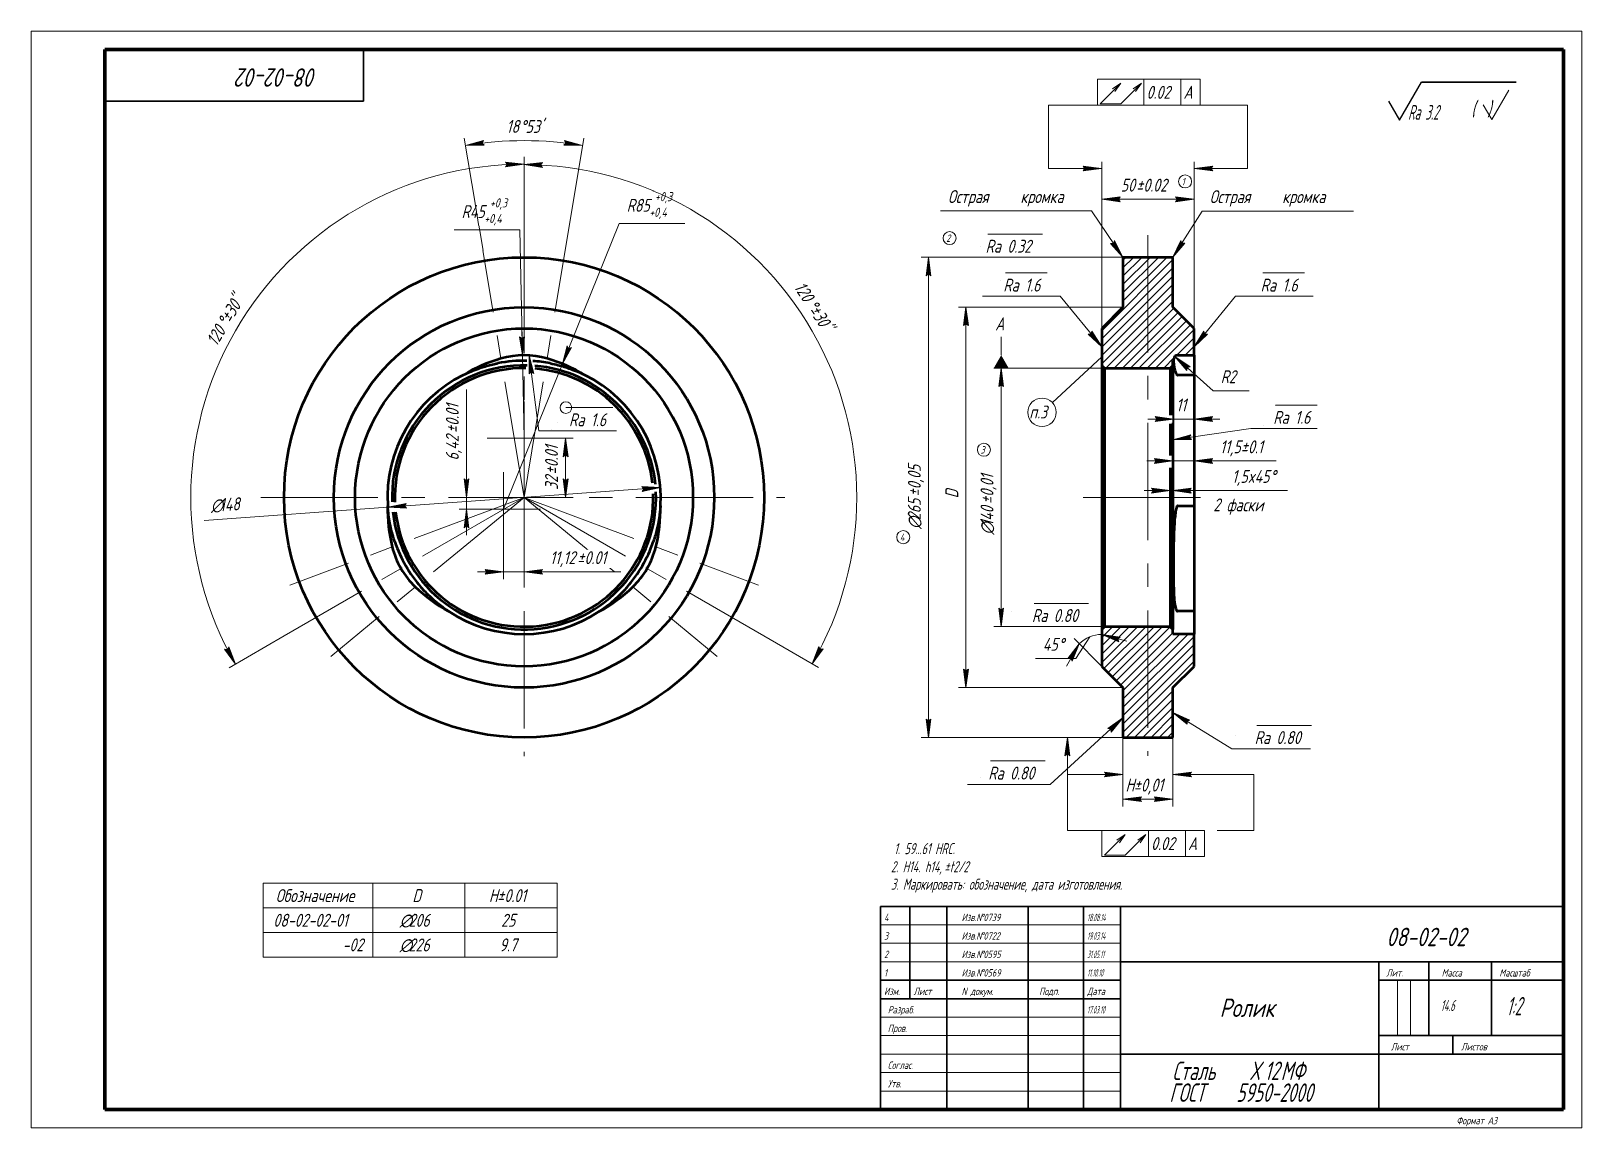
# Model space of a CAD drawing. Header units: millimetres. Extents: x 0 to 420, y 0 to 297.
import ezdxf

# ---------------------------------------------------------------- set-up
doc = ezdxf.new("R2010")
doc.units = ezdxf.units.MM
for name, pattern in [('K5LT32768', [0]), ('K5LT32769', [0]), ('K5LT32770', [50.8, 31.75, -6.35, 6.35, -6.35]), ('K5LT32771', [0]), ('K5LT32772', [0]), ('K5LT32773', [0]), ('K5LT32774', [0]), ('K5LT32775', [0]), ('K5LT_THIN', [0])]:
    doc.linetypes.add(name, pattern=pattern)
doc.layers.add('AM_5', color=94, linetype='Continuous', true_color=0x00a500)
for name, color, linetype in [('PH-5C40', 7, 'Continuous'), ('PV-5C40', 7, 'Continuous'), ('PV-BC', 7, 'Continuous'), ('РАЗМЕРЫ', 7, 'Continuous'), ('РАМКА', 7, 'Continuous')]:
    doc.layers.add(name, color=color, linetype=linetype)
doc.styles.add('KDIMTEXTSTYLE', font='GOST_AU.SHX', dxfattribs={"width": 0.96, "oblique": 15, "height": 5})
doc.styles.add('KTEXTSTYLE', font='GOST_AU.SHX', dxfattribs={"width": 0.96, "height": 5})
doc.dimstyles.new('KDIMSTYLE (1.00)', dxfattribs={"dimtxt": 5, "dimasz": 1, "dimexe": 2, "dimexo": 0, "dimgap": 1, "dimtad": 1, "dimtxsty": 'KDIMTEXTSTYLE', "dimsah": 1, "dimcen": 0, "dimdle": 1, "dimadec": 0, "dimazin": 0, "dimtfac": 0.667, "dimtmove": 0, "dimatfit": 3, "dimfxl": 1, "dimtvp": 1, "dimtolj": 1, "dimtzin": 0, "dimarcsym": 0})

msp = doc.modelspace()

# ---------------------------------------------------------------- texts
at = {"color": 7, "insert": (77.528, 281.917), "char_height": 5, "attachment_point": 1, "rotation": 180, "style": 'KTEXTSTYLE'}
msp.add_mtext('\\H3.5;\\W0.965;\\Q15;\\Q15;\\H5.00;08-02-02', dxfattribs=at)
at = {"color": 7, "attachment_point": 1, "style": 'KTEXTSTYLE'}
for s, insert, char_height in [('\\H3.5;\\W0.965;\\Q15;\\Q15;\\W0.815;\\H3.00;1. 59...61 HRC.', (233.714, 77.132), 3), ('\\H3.5;\\W0.965;\\Q15;\\Q15;\\W0.815;\\H3.00;3. Маркировать: обозначение, дата изготовления.', (232.878, 67.511), 3), ('\\H3.5;\\W0.965;\\Q15;\\Q15;\\H5.00;08-02-02', (367.042, 54.219), 5), ('\\H3.5;\\W0.965;\\Q15;\\Q15;\\H5.00;Ролик', (321.878, 35.04), 5)]:
    msp.add_mtext(s, dxfattribs=dict(at, insert=insert, char_height=char_height))
at = {"layer": 'PV-BC', "color": 7, "insert": (390.05, 277.976), "char_height": 4, "attachment_point": 1, "style": 'KTEXTSTYLE'}
msp.add_mtext('\\H3.5;\\W0.965;\\Q15;\\Q15;\\W0.815;\\H4.00;(  )', dxfattribs=at)
at = {"layer": 'РАЗМЕРЫ', "color": 7, "attachment_point": 1, "style": 'KTEXTSTYLE'}
for s, insert, char_height in [('\\H3.5;\\W0.965;\\Q15;\\Q15;\\H2.00;2', (247.84, 241.922), 2), ('\\H3.5;\\W0.965;\\Q15;\\Q15;\\W0.665;\\H3.00;14.6', (381.728, 34.659), 3), ('\\H3.5;\\W0.965;\\Q15;\\Q15;\\W0.665;\\H5.00;1:2', (399.559, 35.484), 5)]:
    msp.add_mtext(s, dxfattribs=dict(at, insert=insert, char_height=char_height))
at = {"layer": 'РАМКА', "color": 7, "attachment_point": 1, "style": 'KTEXTSTYLE'}
for s, insert, char_height in [('\\H3.5;\\W0.965;\\Q15;\\Q15;\\W0.665;\\H4.00;Ra 3.2', (372.887, 276.979), 4), ('\\H3.5;\\W0.965;\\Q15;\\Q15;\\H2.00;4', (231, 58), 2), ('\\H3.5;\\W0.965;\\Q15;\\Q15;\\W0.565;\\H2.00;18.08.14', (286, 58), 2), ('\\H3.5;\\W0.965;\\Q15;\\Q15;\\H2.00;3', (231, 53), 2), ('\\H3.5;\\W0.965;\\Q15;\\Q15;\\W0.565;\\H2.00;19.03.14', (286, 53), 2), ('\\H3.5;\\W0.965;\\Q15;\\Q15;\\H2.00;2', (231, 48), 2), ('\\H3.5;\\W0.965;\\Q15;\\Q15;\\W0.565;\\H2.00;31.05.11', (286, 48), 2), ('\\H3.5;\\W0.965;\\Q15;\\Q15;\\H2.00;1', (231, 43), 2), ('\\H3.5;\\W0.965;\\Q15;\\Q15;\\W0.565;\\H2.00;11.10.10', (286, 43), 2), ('\\H3.5;\\W0.965;\\Q15;\\Q15;\\H2.00;Лит.', (367, 43), 2), ('\\H3.5;\\W0.965;\\Q15;\\Q15;\\H2.00;Масса', (382, 43), 2), ('\\H3.5;\\W0.965;\\Q15;\\Q15;\\H2.00;Масштаб', (397.631, 43), 2), ('\\H3.5;\\W0.965;\\Q15;\\Q15;\\H2.00;Изм.', (231, 38), 2), ('\\H3.5;\\W0.965;\\Q15;\\Q15;\\H2.00;Лист', (239, 38), 2), ('\\H3.5;\\W0.965;\\Q15;\\Q15;\\H2.00;N докум.', (252, 38), 2), ('\\H3.5;\\W0.965;\\Q15;\\Q15;\\H2.00;Подп.', (273, 38), 2), ('\\H3.5;\\W0.965;\\Q15;\\Q15;\\H2.00;Дата', (286, 38), 2), ('\\H3.5;\\W0.965;\\Q15;\\Q15;\\H2.00;Разраб.', (232, 33), 2), ('\\H3.5;\\W0.965;\\Q15;\\Q15;\\W0.565;\\H2.00;17.03.10', (286, 33), 2), ('\\H3.5;\\W0.965;\\Q15;\\Q15;\\H2.00;Пров.', (232, 28), 2), ('\\H3.5;\\W0.965;\\Q15;\\Q15;\\H2.00;Лист', (368.265, 23), 2), ('\\H3.5;\\W0.965;\\Q15;\\Q15;\\H2.00;Листов', (387.265, 23), 2), ('\\H3.5;\\W0.965;\\Q15;\\Q15;\\H2.00;Соглас.', (232, 18), 2), ('\\H3.5;\\W0.965;\\Q15;\\Q15;\\H2.00;Утв.', (232, 13), 2), ('\\H3.5;\\W0.965;\\Q15;\\Q15;\\H2.00;Формат A3', (386, 3), 2)]:
    msp.add_mtext(s, dxfattribs=dict(at, insert=insert, char_height=char_height))

# ---------------------------------------------------------------- blocks, each defined once
blk = doc.blocks.new('U2')
at = {"layer": 'AM_5'}
blk.add_hatch(color=7, dxfattribs=at).paths.add_polyline_path([(264.75, 205.73), (262.73, 209.23), (260.71, 205.73)])
at = {"layer": 'AM_5', "color": 7, "linetype": 'K5LT32768', "lineweight": 18}
blk.add_line((262.73, 214.22), (262.73, 209.23), dxfattribs=at)
at = {"layer": 'AM_5', "color": 140, "linetype": 'K5LT32771', "true_color": 0x00c0ff, "const_width": 0.001}
blk.add_lwpolyline([(259.23, 214.22), (266.23, 214.22), (266.23, 221.22), (259.23, 221.22), (259.23, 214.22)], dxfattribs=at)
at = {"layer": 'AM_5', "color": 7, "insert": (261.11, 219.47), "char_height": 3.5, "attachment_point": 1, "style": 'KTEXTSTYLE'}
blk.add_mtext('\\H3.5;\\W0.965;\\Q15;\\Q15;A', dxfattribs=at)
blk = doc.blocks.new('U3')
at = {"layer": 'AM_5', "color": 140, "linetype": 'K5LT32771', "lineweight": 0, "true_color": 0x00c0ff}
blk.add_line((271.61, 142.03), (286.41, 142.03), dxfattribs=at)
at = {"layer": 'AM_5', "color": 140, "linetype": 'K5LT32771', "true_color": 0x00c0ff, "const_width": 0.001}
blk.add_lwpolyline([(265.55, 139.93), (267.98, 135.73), (271.61, 142.03)], dxfattribs=at)
at = {"layer": 'AM_5', "color": 7, "insert": (271.04, 140.49), "char_height": 3.5, "attachment_point": 1, "style": 'KTEXTSTYLE'}
blk.add_mtext('\\H3.5;\\W0.965;\\Q15;\\Q15;Ra 0.80', dxfattribs=at)
blk = doc.blocks.new('U4')
at = {"layer": 'AM_5', "color": 140, "linetype": 'K5LT32771', "lineweight": 0, "true_color": 0x00c0ff}
blk.add_line((259.06, 242.02), (273.87, 242.02), dxfattribs=at)
at = {"layer": 'AM_5', "color": 140, "linetype": 'K5LT32771', "true_color": 0x00c0ff, "const_width": 0.001}
blk.add_lwpolyline([(252.99, 239.92), (255.42, 235.72), (259.06, 242.02)], dxfattribs=at)
at = {"layer": 'AM_5', "color": 7, "insert": (258.48, 240.48), "char_height": 3.5, "attachment_point": 1, "style": 'KTEXTSTYLE'}
blk.add_mtext('\\H3.5;\\W0.965;\\Q15;\\Q15;Ra 0.32', dxfattribs=at)
blk = doc.blocks.new('U5')
at = {"layer": 'AM_5', "color": 140, "linetype": 'K5LT32771', "lineweight": 0, "true_color": 0x00c0ff}
blk.add_line((259.79, 99.37), (274.59, 99.37), dxfattribs=at)
at = {"layer": 'AM_5', "color": 140, "linetype": 'K5LT32771', "true_color": 0x00c0ff, "const_width": 0.001}
blk.add_lwpolyline([(253.73, 97.27), (256.16, 93.07), (259.79, 99.37)], dxfattribs=at)
at = {"layer": 'AM_5', "color": 7, "insert": (259.22, 97.83), "char_height": 3.5, "attachment_point": 1, "style": 'KTEXTSTYLE'}
blk.add_mtext('\\H3.5;\\W0.965;\\Q15;\\Q15;Ra 0.80', dxfattribs=at)
blk = doc.blocks.new('U6')
at = {"layer": 'AM_5', "color": 140, "linetype": 'K5LT32771', "lineweight": 0, "true_color": 0x00c0ff}
blk.add_line((331.91, 108.99), (346.71, 108.99), dxfattribs=at)
at = {"layer": 'AM_5', "color": 140, "linetype": 'K5LT32771', "true_color": 0x00c0ff, "const_width": 0.001}
blk.add_lwpolyline([(325.85, 106.89), (328.27, 102.69), (331.91, 108.99)], dxfattribs=at)
at = {"layer": 'AM_5', "color": 7, "insert": (331.34, 107.45), "char_height": 3.5, "attachment_point": 1, "style": 'KTEXTSTYLE'}
blk.add_mtext('\\H3.5;\\W0.965;\\Q15;\\Q15;Ra 0.80', dxfattribs=at)
blk = doc.blocks.new('U7')
at = {"layer": 'AM_5', "color": 140, "linetype": 'K5LT32771', "lineweight": 0, "true_color": 0x00c0ff}
blk.add_line((336.96, 195.69), (348.31, 195.69), dxfattribs=at)
at = {"layer": 'AM_5', "color": 140, "linetype": 'K5LT32771', "true_color": 0x00c0ff, "const_width": 0.001}
blk.add_lwpolyline([(330.9, 193.59), (333.33, 189.39), (336.96, 195.69)], dxfattribs=at)
at = {"layer": 'AM_5', "color": 7, "insert": (336.39, 194.15), "char_height": 3.5, "attachment_point": 1, "style": 'KTEXTSTYLE'}
blk.add_mtext('\\H3.5;\\W0.965;\\Q15;\\Q15;Ra 1.6', dxfattribs=at)
blk = doc.blocks.new('U8')
at = {"layer": 'AM_5', "color": 140, "linetype": 'K5LT32771', "lineweight": 0, "true_color": 0x00c0ff}
blk.add_line((263.86, 231.5), (275.21, 231.5), dxfattribs=at)
at = {"layer": 'AM_5', "color": 140, "linetype": 'K5LT32771', "true_color": 0x00c0ff, "const_width": 0.001}
blk.add_lwpolyline([(257.8, 229.4), (260.22, 225.2), (263.86, 231.5)], dxfattribs=at)
at = {"layer": 'AM_5', "color": 7, "insert": (263.29, 229.96), "char_height": 3.5, "attachment_point": 1, "style": 'KTEXTSTYLE'}
blk.add_mtext('\\H3.5;\\W0.965;\\Q15;\\Q15;Ra 1.6', dxfattribs=at)
blk = doc.blocks.new('U9')
at = {"layer": 'AM_5', "color": 140, "linetype": 'K5LT32771', "lineweight": 0, "true_color": 0x00c0ff}
blk.add_line((333.54, 231.5), (344.89, 231.5), dxfattribs=at)
at = {"layer": 'AM_5', "color": 140, "linetype": 'K5LT32771', "true_color": 0x00c0ff, "const_width": 0.001}
blk.add_lwpolyline([(327.48, 229.4), (329.9, 225.2), (333.54, 231.5)], dxfattribs=at)
at = {"layer": 'AM_5', "color": 7, "insert": (332.97, 229.96), "char_height": 3.5, "attachment_point": 1, "style": 'KTEXTSTYLE'}
blk.add_mtext('\\H3.5;\\W0.965;\\Q15;\\Q15;Ra 1.6', dxfattribs=at)
blk = doc.blocks.new('U10')
at = {"layer": 'AM_5', "color": 140, "linetype": 'K5LT32771', "lineweight": 0, "true_color": 0x00c0ff}
blk.add_line((144.85, 195.03), (157.6, 195.03), dxfattribs=at)
at = {"layer": 'AM_5', "color": 140, "linetype": 'K5LT32771', "true_color": 0x00c0ff, "const_width": 0.001}
blk.add_lwpolyline([(138.79, 192.93), (141.22, 188.73), (144.85, 195.03)], dxfattribs=at)
at = {"layer": 'AM_5', "color": 140, "linetype": 'K5LT32771', "lineweight": 0, "true_color": 0x00c0ff}
blk.add_circle((144.85, 195.03), 1.57, dxfattribs=at)
at = {"layer": 'AM_5', "color": 7, "insert": (145.68, 193.49), "char_height": 3.5, "attachment_point": 1, "style": 'KTEXTSTYLE'}
blk.add_mtext('\\H3.5;\\W0.965;\\Q15;\\Q15;Ra 1.6', dxfattribs=at)
blk = doc.blocks.new('U11')
at = {"layer": 'РАМКА', "color": 7, "linetype": 'K5LT32774', "lineweight": 25}
for p, q in [((370.58, 272.84), (376.56, 283.19)), ((367.6, 278.01), (370.58, 272.84))]:
    blk.add_line(p, q, dxfattribs=at)
blk = doc.blocks.new('U12')
at = {"layer": 'PV-BC', "color": 7, "linetype": 'K5LT32775', "lineweight": 20}
for p, q in [((395.55, 273.02), (400.17, 281.02)), ((393.24, 277.02), (395.55, 273.02))]:
    blk.add_line(p, q, dxfattribs=at)
blk = doc.blocks.new('D0')
at = {"layer": 'РАЗМЕРЫ'}
blk.add_hatch(color=7, dxfattribs=at).paths.add_polyline_path([(133.05, 209.22), (133.6, 214.23), (132.95, 213.72), (132.28, 214.21)])
at = {"layer": 'РАЗМЕРЫ', "color": 7, "linetype": 'K5LT_THIN', "lineweight": 18}
for p, q in [((133.05, 209.22), (132.34, 243.21)), ((132.95, 213.72), (132.28, 214.21)), ((132.28, 214.21), (133.05, 209.22)), ((133.05, 209.22), (132.9, 216.22)), ((133.6, 214.23), (132.95, 213.72)), ((133.05, 209.22), (133.6, 214.23)), ((133.51, 186.73), (133.05, 209.22))]:
    blk.add_line(p, q, dxfattribs=at)
blk.add_wipeout([(116.59, 244.21), (116.59, 252.01), (129.79, 252.01), (129.79, 244.21)]).dxf.layer = 'РАЗМЕРЫ'
blk.add_line((132.34, 243.21), (114.59, 243.21), dxfattribs=at)
at = {"layer": 'РАЗМЕРЫ', "color": 7, "attachment_point": 1, "style": 'KTEXTSTYLE'}
for s, insert, char_height in [('\\H3.5;\\W0.965;\\Q15;\\Q15;R', (116.59, 249.86), 3.5), ('\\H3.5;\\W0.965;\\Q15;\\Q15;45', (118.82, 249.86), 3.5), ('\\H3.5;\\W0.965;\\Q15;\\Q15;\\H2.48;{\\c43008;+0,3}', (124.26, 251.71), 2.485), ('\\H3.5;\\W0.965;\\Q15;\\Q15; ', (128.38, 249.86), 3.5), ('\\H3.5;\\W0.965;\\Q15;\\Q15;\\H2.48;{\\c43008;+0,4}', (122.71, 247.46), 2.485)]:
    blk.add_mtext(s, dxfattribs=dict(at, insert=insert, char_height=char_height))
blk = doc.blocks.new('KDIMARROW_02')
blk.add_hatch(color=0).paths.add_polyline_path([(4.5, 0), (5, 0.66), (0, 0), (5, -0.66)])
at = {"color": 0, "linetype": 'K5LT_THIN', "lineweight": 18}
for p, q in [((5, 0.66), (0, 0)), ((0, 0), (5, -0.66)), ((0, 0), (7, 0)), ((4.5, 0), (5, 0.66)), ((5, -0.66), (4.5, 0))]:
    blk.add_line(p, q, dxfattribs=at)
at = {"layer": 'PH-5C40', "color": 0, "linetype": 'K5LT_THIN', "lineweight": 18}
blk.add_line((0, 0), (-1, 0), dxfattribs=at)
blk = doc.blocks.new('D1')
at = {"layer": 'РАЗМЕРЫ'}
blk.add_hatch(color=7, dxfattribs=at).paths.add_polyline_path([(143.91, 206.91), (146.39, 211.29), (145.59, 211.08), (145.17, 211.79)])
at = {"layer": 'РАЗМЕРЫ', "color": 7, "linetype": 'K5LT_THIN', "lineweight": 18}
for p, q in [((143.91, 206.91), (146.53, 213.4)), ((145.17, 211.79), (143.91, 206.91)), ((143.91, 206.91), (146.39, 211.29)), ((145.59, 211.08), (145.17, 211.79)), ((146.39, 211.29), (145.59, 211.08)), ((127.95, 167.52), (143.91, 206.91))]:
    blk.add_line(p, q, dxfattribs=at)
blk.add_wipeout([(161.3, 245.91), (161.3, 253.7), (174.49, 253.7), (174.49, 245.91)]).dxf.layer = 'РАЗМЕРЫ'
for p, q in [((143.91, 206.91), (159.3, 244.91)), ((159.3, 244.91), (177.04, 244.91))]:
    blk.add_line(p, q, dxfattribs=at)
at = {"layer": 'РАЗМЕРЫ', "color": 7, "attachment_point": 1, "style": 'KTEXTSTYLE'}
for s, insert, char_height in [('\\H3.5;\\W0.965;\\Q15;\\Q15;\\H2.48;{\\c43008;+0,3}', (168.96, 253.4), 2.485), ('\\H3.5;\\W0.965;\\Q15;\\Q15;R', (161.3, 251.56), 3.5), ('\\H3.5;\\W0.965;\\Q15;\\Q15;85', (163.52, 251.56), 3.5), ('\\H3.5;\\W0.965;\\Q15;\\Q15;\\H2.48;{\\c43008;+0,4}', (167.41, 249.16), 2.485), ('\\H3.5;\\W0.965;\\Q15;\\Q15; ', (173.08, 251.56), 3.5)]:
    blk.add_mtext(s, dxfattribs=dict(at, insert=insert, char_height=char_height))
blk = doc.blocks.new('D2')
at = {"layer": 'РАЗМЕРЫ'}
blk.add_hatch(color=7, dxfattribs=at).paths.add_polyline_path([(127.95, 150.59), (122.95, 151.25), (123.45, 150.59), (122.95, 149.93)])
at = {"layer": 'РАЗМЕРЫ', "color": 7, "linetype": 'K5LT_THIN', "lineweight": 18}
for p, q in [((127.95, 160.49), (127.95, 148.59)), ((133.51, 160.49), (133.51, 148.59)), ((127.95, 150.59), (122.95, 151.25)), ((122.95, 151.25), (123.45, 150.59)), ((127.95, 150.59), (120.95, 150.59)), ((123.45, 150.59), (122.95, 149.93)), ((122.95, 149.93), (127.95, 150.59)), ((133.51, 150.59), (127.95, 150.59))]:
    blk.add_line(p, q, dxfattribs=at)
blk.add_wipeout([(140.52, 151.59), (140.52, 156.58), (157.03, 156.58), (157.03, 151.59)]).dxf.layer = 'РАЗМЕРЫ'
at = {"layer": 'РАЗМЕРЫ'}
blk.add_hatch(color=7, dxfattribs=at).paths.add_polyline_path([(138.01, 150.59), (138.51, 151.25), (133.51, 150.59), (138.51, 149.93)])
at = {"layer": 'РАЗМЕРЫ', "color": 7, "linetype": 'K5LT_THIN', "lineweight": 18}
for p, q in [((138.51, 151.25), (133.51, 150.59)), ((138.01, 150.59), (138.51, 151.25)), ((133.51, 150.59), (138.51, 149.93)), ((133.51, 150.59), (140.51, 150.59)), ((133.51, 150.59), (138.51, 150.59)), ((138.51, 149.93), (138.01, 150.59)), ((138.52, 150.59), (159.72, 150.59))]:
    blk.add_line(p, q, dxfattribs=at)
at = {"layer": 'РАЗМЕРЫ', "color": 7, "char_height": 3.5, "attachment_point": 1, "style": 'KTEXTSTYLE'}
for s, insert in [('\\H3.5;\\W0.965;\\Q15;\\Q15;11,12', (140.52, 156.16)), ('\\H3.5;\\W0.965;\\Q15;\\Q15;±', (147.93, 156.16)), ('\\H3.5;\\W0.965;\\Q15;\\Q15;0.01', (149.87, 156.16))]:
    blk.add_mtext(s, dxfattribs=dict(at, insert=insert))
blk = doc.blocks.new('D3')
at = {"layer": 'РАЗМЕРЫ'}
for points in [[(117.92, 170.73), (118.58, 175.73), (117.92, 175.23), (117.26, 175.73)], [(118.58, 162.52), (117.92, 167.52), (117.26, 162.52), (117.92, 163.02)]]:
    blk.add_hatch(color=7, dxfattribs=at).paths.add_polyline_path(points)
at = {"layer": 'РАЗМЕРЫ', "color": 7, "linetype": 'K5LT_THIN', "lineweight": 18}
for p, q in [((117.92, 170.73), (117.92, 177.73)), ((117.92, 175.23), (117.26, 175.73)), ((117.26, 175.73), (117.92, 170.73)), ((117.92, 170.73), (118.58, 175.73)), ((118.58, 175.73), (117.92, 175.23)), ((122.19, 170.73), (115.92, 170.73)), ((117.92, 167.52), (117.92, 170.73)), ((119.88, 167.52), (115.92, 167.52)), ((117.92, 167.52), (117.26, 162.52)), ((118.58, 162.52), (117.92, 167.52)), ((117.92, 167.52), (117.92, 160.52)), ((117.26, 162.52), (117.92, 163.02)), ((117.92, 163.02), (118.58, 162.52))]:
    blk.add_line(p, q, dxfattribs=at)
blk.add_wipeout([(116.92, 180.72), (111.92, 180.72), (111.92, 197.23), (116.92, 197.23)]).dxf.layer = 'РАЗМЕРЫ'
for p, q in [((117.92, 178.72), (117.92, 199.92)), ((117.92, 170.73), (117.92, 178.73))]:
    blk.add_line(p, q, dxfattribs=at)
at = {"layer": 'РАЗМЕРЫ', "color": 7, "char_height": 3.5, "attachment_point": 1, "rotation": 90, "style": 'KTEXTSTYLE'}
for s, insert in [('\\H3.5;\\W0.965;\\Q15;\\Q15;0.01', (112.34, 190.07)), ('\\H3.5;\\W0.965;\\Q15;\\Q15;±', (112.34, 188.13)), ('\\H3.5;\\W0.965;\\Q15;\\Q15;6,42', (112.34, 180.72))]:
    blk.add_mtext(s, dxfattribs=dict(at, insert=insert))
blk = doc.blocks.new('D4')
blk.add_wipeout([(143.77, 172.75), (138.77, 172.75), (138.77, 186.15), (143.77, 186.15)]).dxf.layer = 'РАЗМЕРЫ'
at = {"layer": 'РАЗМЕРЫ'}
for points in [[(145.42, 181.73), (144.77, 186.73), (144.11, 181.73), (144.77, 182.23)], [(144.77, 170.73), (145.42, 175.73), (144.77, 175.23), (144.11, 175.73)]]:
    blk.add_hatch(color=7, dxfattribs=at).paths.add_polyline_path(points)
at = {"layer": 'РАЗМЕРЫ', "color": 7, "linetype": 'K5LT_THIN', "lineweight": 18}
for p, q in [((140.65, 186.73), (146.77, 186.73)), ((144.11, 181.73), (144.77, 186.73)), ((144.77, 186.73), (145.42, 181.73)), ((144.77, 170.73), (144.77, 186.73)), ((144.77, 182.23), (144.11, 181.73)), ((145.42, 181.73), (144.77, 182.23)), ((144.77, 170.73), (144.11, 175.73)), ((144.11, 175.73), (144.77, 175.23)), ((144.77, 175.23), (145.42, 175.73)), ((145.42, 175.73), (144.77, 170.73)), ((140.65, 170.73), (146.77, 170.73))]:
    blk.add_line(p, q, dxfattribs=at)
at = {"layer": 'РАЗМЕРЫ', "color": 7, "char_height": 3.5, "attachment_point": 1, "rotation": 90, "style": 'KTEXTSTYLE'}
for s, insert in [('\\H3.5;\\W0.965;\\Q15;\\Q15;0.01', (139.19, 178.86)), ('\\H3.5;\\W0.965;\\Q15;\\Q15;32', (139.19, 172.75)), ('\\H3.5;\\W0.965;\\Q15;\\Q15;±', (139.19, 176.91))]:
    blk.add_mtext(s, dxfattribs=dict(at, insert=insert))
blk = doc.blocks.new('KDIMARROW_01')
blk.add_hatch(color=0).paths.add_polyline_path([(0, 0), (-5, 0.66), (-4.5, 0), (-5, -0.66)])
at = {"color": 0, "linetype": 'K5LT_THIN', "lineweight": 18}
for p, q in [((-4.5, 0), (-5, 0.66)), ((-5, 0.66), (0, 0)), ((0, 0), (-5, -0.66)), ((-5, -0.66), (-4.5, 0))]:
    blk.add_line(p, q, dxfattribs=at)
at = {"layer": 'PH-5C40', "color": 0, "linetype": 'K5LT_THIN', "lineweight": 18}
blk.add_line((0, 0), (-1, 0), dxfattribs=at)
blk = doc.blocks.new('D5')
at = {"layer": 'РАЗМЕРЫ'}
for points in [[(122.71, 266.06), (122.12, 266.64), (122.52, 267.36), (117.67, 266.01)], [(149.36, 266.01), (144.5, 267.36), (144.9, 266.64), (144.32, 266.06)]]:
    blk.add_hatch(color=7, dxfattribs=at).paths.add_polyline_path(points)
at = {"layer": 'РАЗМЕРЫ', "color": 7, "linetype": 'K5LT_THIN', "lineweight": 18}
for p, q in [((122.4, 237.58), (117.34, 267.98)), ((117.67, 266.01), (122.52, 267.36)), ((122.71, 266.06), (117.67, 266.01)), ((122.52, 267.36), (122.12, 266.64)), ((122.12, 266.64), (122.71, 266.06)), ((144.32, 266.06), (144.9, 266.64)), ((149.36, 266.01), (144.32, 266.06)), ((144.9, 266.64), (144.5, 267.36)), ((144.5, 267.36), (149.36, 266.01)), ((144.63, 237.58), (149.69, 267.98))]:
    blk.add_line(p, q, dxfattribs=at)
blk.add_wipeout([(128.72, 268.35), (128.76, 273.44), (139.41, 273.35), (139.37, 268.27)]).dxf.layer = 'РАЗМЕРЫ'
blk.add_arc((133.51, 170.73), 96.59, 80.5574, 99.4426, dxfattribs=at)
at = {"layer": 'РАЗМЕРЫ', "color": 7, "char_height": 3.5, "attachment_point": 1, "rotation": 359.5574, "style": 'KTEXTSTYLE'}
for s, insert in [("\\H3.5;\\W0.965;\\Q15;\\Q15;53'", (133.94, 272.91)), ('\\H3.5;\\W0.965;\\Q15;\\Q15;18', (128.76, 272.95)), ('\\H3.5;\\W0.965;\\Q15;\\Q15;°', (132.46, 272.92))]:
    blk.add_mtext(s, dxfattribs=dict(at, insert=insert))
blk = doc.blocks.new('D6')
at = {"layer": 'РАЗМЕРЫ'}
for points in [[(138.01, 260.71), (138.53, 261.36), (133.51, 260.82), (138.5, 260.04)], [(211.54, 125.68), (214.51, 129.75), (213.69, 129.63), (213.35, 130.38)]]:
    blk.add_hatch(color=7, dxfattribs=at).paths.add_polyline_path(points)
at = {"layer": 'РАЗМЕРЫ', "color": 7, "linetype": 'K5LT_THIN', "lineweight": 18}
for p, q in [((133.51, 241.54), (133.51, 262.82)), ((133.51, 260.82), (138.53, 261.36)), ((138.5, 260.04), (133.51, 260.82)), ((138.53, 261.36), (138.01, 260.71)), ((138.01, 260.71), (138.5, 260.04)), ((198.47, 133.23), (213.27, 124.68)), ((211.54, 125.68), (213.35, 130.38)), ((213.35, 130.38), (213.69, 129.63)), ((214.51, 129.75), (211.54, 125.68)), ((213.69, 129.63), (214.51, 129.75))]:
    blk.add_line(p, q, dxfattribs=at)
blk.add_wipeout([(205.56, 227.05), (209.82, 229.82), (218.18, 216.94), (213.92, 214.17)]).dxf.layer = 'РАЗМЕРЫ'
blk.add_arc((133.51, 170.73), 90.1, 330, 90, dxfattribs=at)
at = {"layer": 'РАЗМЕРЫ', "color": 7, "char_height": 3.5, "attachment_point": 1, "rotation": 303, "style": 'KTEXTSTYLE'}
for s, insert in [('\\H3.5;\\W0.965;\\Q15;\\Q15;120', (209.41, 229.55)), ('\\H3.5;\\W0.965;\\Q15;\\Q15;°', (212.64, 224.58)), ('\\H3.5;\\W0.965;\\Q15;\\Q15;±', (213.45, 223.34)), ('\\H3.5;\\W0.965;\\Q15;\\Q15;30"', (214.5, 221.71))]:
    blk.add_mtext(s, dxfattribs=dict(at, insert=insert))
blk = doc.blocks.new('D7')
at = {"layer": 'РАЗМЕРЫ'}
for points in [[(165.48, 172.37), (170.42, 173.38), (165.38, 173.68), (165.93, 173.06)], [(101.64, 167.77), (101.1, 168.39), (101.55, 169.09), (96.61, 168.07)]]:
    blk.add_hatch(color=7, dxfattribs=at).paths.add_polyline_path(points)
at = {"layer": 'РАЗМЕРЫ', "color": 7, "linetype": 'K5LT_THIN', "lineweight": 18}
for p, q in [((170.42, 173.38), (96.61, 168.07)), ((165.93, 173.06), (165.38, 173.68)), ((165.38, 173.68), (170.42, 173.38)), ((170.42, 173.38), (165.48, 172.37)), ((165.48, 172.37), (165.93, 173.06)), ((96.61, 168.07), (101.55, 169.09)), ((101.64, 167.77), (96.61, 168.07)), ((101.55, 169.09), (101.1, 168.39)), ((101.1, 168.39), (101.64, 167.77))]:
    blk.add_line(p, q, dxfattribs=at)
blk.add_wipeout([(48.86, 165.63), (48.49, 170.7), (57.69, 171.36), (58.06, 166.3)]).dxf.layer = 'РАЗМЕРЫ'
blk.add_line((96.61, 168.07), (46.93, 164.49), dxfattribs=at)
at = {"layer": 'РАЗМЕРЫ', "color": 7, "char_height": 3.5, "attachment_point": 1, "rotation": 4.1178, "style": 'KTEXTSTYLE'}
for s, insert in [('\\H3.5;\\W0.965;\\Q15;\\Q15;∅', (48.53, 170.22)), ('\\H3.5;\\W0.965;\\Q15;\\Q15;148', (50.93, 170.39))]:
    blk.add_mtext(s, dxfattribs=dict(at, insert=insert))
blk = doc.blocks.new('D8')
at = {"layer": 'РАЗМЕРЫ'}
for points in [[(243.71, 230.73), (243.05, 235.73), (242.4, 230.73), (243.05, 231.23)], [(243.05, 105.73), (243.71, 110.73), (243.05, 110.23), (242.4, 110.73)]]:
    blk.add_hatch(color=7, dxfattribs=at).paths.add_polyline_path(points)
at = {"layer": 'РАЗМЕРЫ', "color": 7, "linetype": 'K5LT_THIN', "lineweight": 18}
for p, q in [((295.7, 235.73), (241.05, 235.73)), ((242.4, 230.73), (243.05, 235.73)), ((243.05, 235.73), (243.71, 230.73)), ((243.05, 231.23), (242.4, 230.73)), ((243.71, 230.73), (243.05, 231.23)), ((243.05, 105.73), (242.4, 110.73)), ((242.4, 110.73), (243.05, 110.23)), ((243.05, 110.23), (243.71, 110.73)), ((243.71, 110.73), (243.05, 105.73)), ((295.7, 105.73), (241.05, 105.73))]:
    blk.add_line(p, q, dxfattribs=at)
blk.add_wipeout([(242.05, 162.15), (236.97, 162.15), (236.97, 180.53), (242.05, 180.53)]).dxf.layer = 'РАЗМЕРЫ'
blk.add_line((243.05, 105.73), (243.05, 235.73), dxfattribs=at)
at = {"layer": 'РАЗМЕРЫ', "color": 7, "char_height": 3.5, "attachment_point": 1, "rotation": 90, "style": 'KTEXTSTYLE'}
for s, insert in [('\\H3.5;\\W0.965;\\Q15;\\Q15;0,05', (237.46, 172.9)), ('\\H3.5;\\W0.965;\\Q15;\\Q15;±', (237.46, 170.95)), ('\\H3.5;\\W0.965;\\Q15;\\Q15;265', (237.46, 164.56)), ('\\H3.5;\\W0.965;\\Q15;\\Q15;∅', (237.46, 162.15))]:
    blk.add_mtext(s, dxfattribs=dict(at, insert=insert))
blk = doc.blocks.new('D9')
at = {"layer": 'РАЗМЕРЫ', "color": 7, "linetype": 'K5LT_THIN', "lineweight": 18}
for p, q in [((289.95, 216.48), (289.95, 253.44)), ((314.95, 216.48), (314.95, 253.44))]:
    blk.add_line(p, q, dxfattribs=at)
blk.add_wipeout([(295.1, 252.44), (295.1, 257.44), (309.22, 257.44), (309.22, 252.44)]).dxf.layer = 'РАЗМЕРЫ'
at = {"layer": 'РАЗМЕРЫ'}
for points in [[(289.95, 251.44), (294.95, 252.1), (294.45, 251.44), (294.95, 250.79)], [(314.95, 251.44), (309.95, 252.1), (310.45, 251.44), (309.95, 250.79)]]:
    blk.add_hatch(color=7, dxfattribs=at).paths.add_polyline_path(points)
at = {"layer": 'РАЗМЕРЫ', "color": 7, "linetype": 'K5LT_THIN', "lineweight": 18}
for p, q in [((289.95, 251.44), (294.95, 252.1)), ((294.95, 252.1), (294.45, 251.44)), ((310.45, 251.44), (309.95, 252.1)), ((309.95, 252.1), (314.95, 251.44)), ((294.95, 250.79), (289.95, 251.44)), ((314.95, 251.44), (289.95, 251.44)), ((294.45, 251.44), (294.95, 250.79)), ((314.95, 251.44), (309.95, 250.79)), ((309.95, 250.79), (310.45, 251.44))]:
    blk.add_line(p, q, dxfattribs=at)
at = {"layer": 'РАЗМЕРЫ', "color": 7, "char_height": 3.5, "attachment_point": 1, "style": 'KTEXTSTYLE'}
for s, insert in [('\\H3.5;\\W0.965;\\Q15;\\Q15;50', (295.1, 257.02)), ('\\H3.5;\\W0.965;\\Q15;\\Q15;±', (299.27, 257.02)), ('\\H3.5;\\W0.965;\\Q15;\\Q15;0.02', (301.21, 257.02))]:
    blk.add_mtext(s, dxfattribs=dict(at, insert=insert))
blk = doc.blocks.new('D10')
at = {"layer": 'РАЗМЕРЫ'}
for points in [[(253.83, 217.23), (253.17, 222.23), (252.51, 217.23), (253.17, 217.73)], [(253.17, 119.23), (253.83, 124.23), (253.17, 123.73), (252.51, 124.23)]]:
    blk.add_hatch(color=7, dxfattribs=at).paths.add_polyline_path(points)
at = {"layer": 'РАЗМЕРЫ', "color": 7, "linetype": 'K5LT_THIN', "lineweight": 18}
for p, q in [((295.7, 222.23), (251.17, 222.23)), ((252.51, 217.23), (253.17, 222.23)), ((253.17, 222.23), (253.83, 217.23)), ((253.17, 217.73), (252.51, 217.23)), ((253.83, 217.23), (253.17, 217.73)), ((253.17, 119.23), (252.51, 124.23)), ((252.51, 124.23), (253.17, 123.73)), ((253.17, 123.73), (253.83, 124.23)), ((253.83, 124.23), (253.17, 119.23)), ((295.7, 119.23), (251.17, 119.23))]:
    blk.add_line(p, q, dxfattribs=at)
blk.add_wipeout([(252.17, 170.48), (247.18, 170.48), (247.18, 173.83), (252.17, 173.83)]).dxf.layer = 'РАЗМЕРЫ'
blk.add_line((253.17, 119.23), (253.17, 222.23), dxfattribs=at)
at = {"layer": 'РАЗМЕРЫ', "color": 7, "insert": (247.6, 170.48), "char_height": 3.5, "attachment_point": 1, "rotation": 90, "style": 'KTEXTSTYLE'}
blk.add_mtext('\\H3.5;\\W0.965;\\Q15;\\Q15;D', dxfattribs=at)
blk = doc.blocks.new('D11')
at = {"layer": 'РАЗМЕРЫ'}
for points in [[(263.39, 200.73), (262.73, 205.73), (262.07, 200.73), (262.73, 201.23)], [(262.73, 135.73), (263.39, 140.73), (262.73, 140.23), (262.07, 140.73)]]:
    blk.add_hatch(color=7, dxfattribs=at).paths.add_polyline_path(points)
at = {"layer": 'РАЗМЕРЫ', "color": 7, "linetype": 'K5LT_THIN', "lineweight": 18}
for p, q in [((290.7, 205.73), (260.73, 205.73)), ((262.07, 200.73), (262.73, 205.73)), ((262.73, 205.73), (263.39, 200.73)), ((262.73, 201.23), (262.07, 200.73)), ((263.39, 200.73), (262.73, 201.23)), ((262.73, 135.73), (262.07, 140.73)), ((262.07, 140.73), (262.73, 140.23)), ((262.73, 140.23), (263.39, 140.73)), ((263.39, 140.73), (262.73, 135.73)), ((290.7, 135.73), (260.73, 135.73))]:
    blk.add_line(p, q, dxfattribs=at)
blk.add_wipeout([(261.73, 160.62), (256.65, 160.62), (256.65, 178.11), (261.73, 178.11)]).dxf.layer = 'РАЗМЕРЫ'
blk.add_line((262.73, 135.73), (262.73, 205.73), dxfattribs=at)
at = {"layer": 'РАЗМЕРЫ', "color": 7, "char_height": 3.5, "attachment_point": 1, "rotation": 90, "style": 'KTEXTSTYLE'}
for s, insert in [('\\H3.5;\\W0.965;\\Q15;\\Q15;0,01', (257.13, 170.9)), ('\\H3.5;\\W0.965;\\Q15;\\Q15;140', (257.13, 163.02)), ('\\H3.5;\\W0.965;\\Q15;\\Q15;±', (257.13, 168.95)), ('\\H3.5;\\W0.965;\\Q15;\\Q15;∅', (257.13, 160.62))]:
    blk.add_mtext(s, dxfattribs=dict(at, insert=insert))
blk = doc.blocks.new('D12')
blk.add_wipeout([(296.4, 90.01), (296.4, 95.01), (308.02, 95.01), (308.02, 90.01)]).dxf.layer = 'РАЗМЕРЫ'
at = {"layer": 'РАЗМЕРЫ'}
for points in [[(295.7, 89.01), (300.7, 89.67), (300.2, 89.01), (300.7, 88.36)], [(304.2, 88.36), (309.2, 89.01), (304.2, 89.67), (304.7, 89.01)]]:
    blk.add_hatch(color=7, dxfattribs=at).paths.add_polyline_path(points)
at = {"layer": 'РАЗМЕРЫ', "color": 7, "linetype": 'K5LT_THIN', "lineweight": 18}
for p, q in [((295.7, 105.73), (295.7, 87.01)), ((309.2, 105.73), (309.2, 87.01)), ((295.7, 89.01), (300.7, 89.67)), ((300.7, 88.36), (295.7, 89.01)), ((309.2, 89.01), (295.7, 89.01)), ((300.7, 89.67), (300.2, 89.01)), ((300.2, 89.01), (300.7, 88.36)), ((304.7, 89.01), (304.2, 89.67)), ((304.2, 89.67), (309.2, 89.01)), ((309.2, 89.01), (304.2, 88.36)), ((304.2, 88.36), (304.7, 89.01))]:
    blk.add_line(p, q, dxfattribs=at)
at = {"layer": 'РАЗМЕРЫ', "color": 7, "char_height": 3.5, "attachment_point": 1, "style": 'KTEXTSTYLE'}
for s, insert in [('\\H3.5;\\W0.965;\\Q15;\\Q15;H', (296.4, 94.59)), ('\\H3.5;\\W0.965;\\Q15;\\Q15;±', (298.62, 94.59)), ('\\H3.5;\\W0.965;\\Q15;\\Q15;0,01', (300.57, 94.59))]:
    blk.add_mtext(s, dxfattribs=dict(at, insert=insert))
blk = doc.blocks.new('D13')
at = {"layer": 'РАЗМЕРЫ'}
blk.add_hatch(color=7, dxfattribs=at).paths.add_polyline_path([(294.3, 132.43), (294.95, 132.93), (289.95, 133.6), (294.61, 131.66)])
at = {"layer": 'РАЗМЕРЫ', "color": 7, "linetype": 'K5LT_THIN', "lineweight": 18}
for p, q in [((289.95, 134.98), (289.95, 131.6)), ((286.72, 132.97), (282.91, 127.1)), ((289.95, 133.6), (294.61, 131.66)), ((294.95, 132.93), (289.95, 133.6)), ((289.95, 133.6), (296.71, 131.78)), ((294.3, 132.43), (294.95, 132.93)), ((294.61, 131.66), (294.3, 132.43))]:
    blk.add_line(p, q, dxfattribs=at)
blk.add_arc((289.95, 124.98), 8.63, 90, 135, dxfattribs=at)
blk.add_wipeout([(273.99, 128.1), (273.99, 133.18), (280.64, 133.18), (280.64, 128.1)]).dxf.layer = 'РАЗМЕРЫ'
at = {"layer": 'РАЗМЕРЫ'}
blk.add_hatch(color=7, dxfattribs=at).paths.add_polyline_path([(281.93, 126.41), (283.85, 131.08), (280.79, 127.07), (281.61, 127.17)])
at = {"layer": 'РАЗМЕРЫ', "color": 7, "linetype": 'K5LT_THIN', "lineweight": 18}
for p, q in [((283.85, 131.08), (280.37, 125.01)), ((283.85, 131.08), (280.79, 127.07)), ((281.93, 126.41), (283.85, 131.08)), ((289.95, 124.98), (282.44, 132.49)), ((282.91, 127.1), (271.99, 127.1)), ((280.79, 127.07), (281.61, 127.17)), ((281.61, 127.17), (281.93, 126.41))]:
    blk.add_line(p, q, dxfattribs=at)
at = {"layer": 'РАЗМЕРЫ', "color": 7, "char_height": 3.5, "attachment_point": 1, "style": 'KTEXTSTYLE'}
for s, insert in [('\\H3.5;\\W0.965;\\Q15;\\Q15;45', (273.99, 132.69)), ('\\H3.5;\\W0.965;\\Q15;\\Q15;°', (278.16, 132.69))]:
    blk.add_mtext(s, dxfattribs=dict(at, insert=insert))
blk = doc.blocks.new('D14')
at = {"layer": 'РАЗМЕРЫ'}
blk.add_hatch(color=7, dxfattribs=at).paths.add_polyline_path([(309.2, 180.6), (304.2, 181.26), (304.7, 180.6), (304.2, 179.94)])
at = {"layer": 'РАЗМЕРЫ', "color": 7, "linetype": 'K5LT_THIN', "lineweight": 18}
for p, q in [((309.2, 202.53), (309.2, 178.6)), ((314.95, 202.53), (314.95, 178.6)), ((309.2, 180.6), (304.2, 181.26)), ((304.2, 181.26), (304.7, 180.6)), ((309.2, 180.6), (302.2, 180.6)), ((304.7, 180.6), (304.2, 179.94)), ((304.2, 179.94), (309.2, 180.6)), ((314.95, 180.6), (309.2, 180.6))]:
    blk.add_line(p, q, dxfattribs=at)
blk.add_wipeout([(321.96, 181.6), (321.96, 186.59), (334.65, 186.59), (334.65, 181.6)]).dxf.layer = 'РАЗМЕРЫ'
at = {"layer": 'РАЗМЕРЫ'}
blk.add_hatch(color=7, dxfattribs=at).paths.add_polyline_path([(319.45, 180.6), (319.95, 181.26), (314.95, 180.6), (319.95, 179.94)])
at = {"layer": 'РАЗМЕРЫ', "color": 7, "linetype": 'K5LT_THIN', "lineweight": 18}
for p, q in [((319.95, 181.26), (314.95, 180.6)), ((319.45, 180.6), (319.95, 181.26)), ((314.95, 180.6), (319.95, 179.94)), ((314.95, 180.6), (321.95, 180.6)), ((314.95, 180.6), (319.95, 180.6)), ((319.95, 179.94), (319.45, 180.6)), ((319.96, 180.6), (337.18, 180.6))]:
    blk.add_line(p, q, dxfattribs=at)
at = {"layer": 'РАЗМЕРЫ', "color": 7, "char_height": 3.5, "attachment_point": 1, "style": 'KTEXTSTYLE'}
for s, insert in [('\\H3.5;\\W0.965;\\Q15;\\Q15;11,5', (321.96, 186.17)), ('\\H3.5;\\W0.965;\\Q15;\\Q15;±', (327.61, 186.17)), ('\\H3.5;\\W0.965;\\Q15;\\Q15;0.1', (329.55, 186.17))]:
    blk.add_mtext(s, dxfattribs=dict(at, insert=insert))
blk = doc.blocks.new('D15')
at = {"layer": 'РАЗМЕРЫ', "color": 7, "linetype": 'K5LT_THIN', "lineweight": 18}
for p, q in [((304.45, 192.59), (304.95, 191.93)), ((304.95, 191.93), (304.45, 191.27)), ((319.45, 191.93), (319.95, 192.59)), ((319.95, 191.27), (319.45, 191.93))]:
    blk.add_line(p, q, dxfattribs=at)
blk.add_wipeout([(310.09, 192.93), (310.09, 197.93), (314.15, 197.93), (314.15, 192.93)]).dxf.layer = 'РАЗМЕРЫ'
at = {"layer": 'РАЗМЕРЫ'}
for points in [[(309.45, 191.93), (304.45, 192.59), (304.95, 191.93), (304.45, 191.27)], [(319.45, 191.93), (319.95, 192.59), (314.95, 191.93), (319.95, 191.27)]]:
    blk.add_hatch(color=7, dxfattribs=at).paths.add_polyline_path(points)
at = {"layer": 'РАЗМЕРЫ', "color": 7, "linetype": 'K5LT_THIN', "lineweight": 18}
for p, q in [((309.45, 207.38), (309.45, 189.93)), ((314.95, 207.38), (314.95, 189.93)), ((309.45, 191.93), (302.45, 191.93)), ((309.45, 191.93), (304.45, 192.59)), ((304.45, 191.27), (309.45, 191.93)), ((314.95, 191.93), (309.45, 191.93)), ((319.95, 192.59), (314.95, 191.93)), ((314.95, 191.93), (319.95, 191.27)), ((314.95, 191.93), (321.95, 191.93))]:
    blk.add_line(p, q, dxfattribs=at)
at = {"layer": 'РАЗМЕРЫ', "color": 7, "insert": (310.09, 197.51), "char_height": 3.5, "attachment_point": 1, "style": 'KTEXTSTYLE'}
blk.add_mtext('\\H3.5;\\W0.965;\\Q15;\\Q15;11', dxfattribs=at)
blk = doc.blocks.new('D16')
at = {"layer": 'РАЗМЕРЫ'}
blk.add_hatch(color=7, dxfattribs=at).paths.add_polyline_path([(313.88, 206.06), (309.71, 208.89), (313, 205.07), (313.07, 205.9)])
at = {"layer": 'РАЗМЕРЫ', "color": 7, "linetype": 'K5LT_THIN', "lineweight": 18}
for p, q in [((309.71, 208.89), (313.88, 206.06)), ((313, 205.07), (309.71, 208.89)), ((313.07, 205.9), (313, 205.07)), ((313.88, 206.06), (313.07, 205.9))]:
    blk.add_line(p, q, dxfattribs=at)
blk.add_wipeout([(322.16, 200.58), (322.16, 205.57), (327.65, 205.57), (327.65, 200.58)]).dxf.layer = 'РАЗМЕРЫ'
for q in [(309.71, 208.89), (329.88, 199.58)]:
    blk.add_line((320.16, 199.58), q, dxfattribs=at)
at = {"layer": 'РАЗМЕРЫ', "color": 7, "char_height": 3.5, "attachment_point": 1, "style": 'KTEXTSTYLE'}
for s, insert in [('\\H3.5;\\W0.965;\\Q15;\\Q15;R', (322.16, 205.15)), ('\\H3.5;\\W0.965;\\Q15;\\Q15;2', (324.38, 205.15))]:
    blk.add_mtext(s, dxfattribs=dict(at, insert=insert))
blk = doc.blocks.new('D17')
at = {"layer": 'РАЗМЕРЫ'}
for points in [[(308.45, 172.57), (303.45, 173.23), (303.95, 172.57), (303.45, 171.91)], [(313.7, 172.57), (314.2, 173.23), (309.2, 172.57), (314.2, 171.91)]]:
    blk.add_hatch(color=7, dxfattribs=at).paths.add_polyline_path(points)
at = {"layer": 'РАЗМЕРЫ', "color": 7, "linetype": 'K5LT_THIN', "lineweight": 18}
for p, q in [((308.45, 172.57), (301.45, 172.57)), ((308.45, 172.57), (303.45, 173.23)), ((303.45, 173.23), (303.95, 172.57)), ((303.95, 172.57), (303.45, 171.91)), ((303.45, 171.91), (308.45, 172.57)), ((308.45, 172.92), (308.45, 170.57)), ((309.2, 172.57), (308.45, 172.57)), ((314.2, 173.23), (309.2, 172.57)), ((309.2, 172.92), (309.2, 170.57)), ((309.2, 172.57), (314.2, 171.91)), ((309.2, 172.57), (316.2, 172.57)), ((313.7, 172.57), (314.2, 173.23)), ((314.2, 171.91), (313.7, 172.57))]:
    blk.add_line(p, q, dxfattribs=at)
blk.add_wipeout([(325.21, 173.57), (325.21, 178.65), (337.72, 178.65), (337.72, 173.57)]).dxf.layer = 'РАЗМЕРЫ'
for p, q in [((309.2, 172.57), (323.2, 172.57)), ((323.21, 172.57), (340.24, 172.57))]:
    blk.add_line(p, q, dxfattribs=at)
at = {"layer": 'РАЗМЕРЫ', "color": 7, "char_height": 3.5, "attachment_point": 1, "style": 'KTEXTSTYLE'}
for s, insert in [('\\H3.5;\\W0.965;\\Q15;\\Q15;1,5x45', (325.21, 178.16)), ('\\H3.5;\\W0.965;\\Q15;\\Q15;°', (335.49, 178.16))]:
    blk.add_mtext(s, dxfattribs=dict(at, insert=insert))
blk = doc.blocks.new('U13')
at = {"layer": 'РАЗМЕРЫ', "color": 7, "linetype": 'K5LT_THIN', "lineweight": 18}
for p, q in [((290.02, 73.52), (290.02, 80.52)), ((290.02, 80.52), (302.62, 80.52)), ((302.62, 73.52), (302.62, 80.52)), ((302.62, 80.52), (312.61, 80.52)), ((312.61, 73.52), (312.61, 80.52)), ((312.61, 80.52), (317.79, 80.52)), ((317.79, 73.52), (317.79, 80.52)), ((290.72, 73.87), (296.32, 79.47)), ((294.08, 77.9), (296.32, 79.47)), ((294.75, 77.23), (296.32, 79.47)), ((296.32, 73.87), (301.92, 79.47)), ((299.68, 77.9), (301.92, 79.47)), ((300.35, 77.23), (301.92, 79.47)), ((290.02, 73.52), (302.62, 73.52)), ((290.72, 73.87), (296.32, 73.87)), ((302.62, 73.52), (312.61, 73.52)), ((312.61, 73.52), (317.79, 73.52))]:
    blk.add_line(p, q, dxfattribs=at)
at = {"layer": 'РАЗМЕРЫ', "color": 7, "char_height": 3.5, "attachment_point": 4, "style": 'KTEXTSTYLE'}
for s, insert in [('\\H3.5;\\W0.965;\\Q15;\\Q15;0.02', (303.32, 77)), ('\\H3.5;\\W0.965;\\Q15;\\Q15;A', (313.31, 77))]:
    blk.add_mtext(s, dxfattribs=dict(at, insert=insert))
blk = doc.blocks.new('U14')
at = {"layer": 'РАЗМЕРЫ'}
blk.add_hatch(color=7, dxfattribs=at).paths.add_polyline_path([(295.74, 95.7), (290.74, 96.36), (291.24, 95.7), (290.74, 95.04)])
at = {"layer": 'РАЗМЕРЫ', "color": 7, "linetype": 'K5LT_THIN', "lineweight": 18}
for p, q in [((280.67, 80.51), (280.67, 95.7)), ((280.67, 95.7), (295.74, 95.7)), ((291.24, 95.7), (290.74, 96.36)), ((290.74, 96.36), (295.74, 95.7)), ((295.74, 95.7), (290.74, 95.04)), ((290.74, 95.04), (291.24, 95.7)), ((290.02, 80.51), (280.67, 80.51))]:
    blk.add_line(p, q, dxfattribs=at)
blk = doc.blocks.new('U15')
at = {"layer": 'РАЗМЕРЫ'}
blk.add_hatch(color=7, dxfattribs=at).paths.add_polyline_path([(309.23, 95.7), (314.23, 96.36), (313.73, 95.7), (314.23, 95.04)])
at = {"layer": 'РАЗМЕРЫ', "color": 7, "linetype": 'K5LT_THIN', "lineweight": 18}
for p, q in [((309.23, 95.7), (314.23, 96.36)), ((314.23, 95.04), (309.23, 95.7)), ((331.16, 95.7), (309.23, 95.7)), ((314.23, 96.36), (313.73, 95.7)), ((313.73, 95.7), (314.23, 95.04)), ((331.16, 80.51), (331.16, 95.7)), ((321.18, 80.51), (331.16, 80.51))]:
    blk.add_line(p, q, dxfattribs=at)
blk = doc.blocks.new('U16')
at = {"layer": 'РАЗМЕРЫ'}
blk.add_hatch(color=7, dxfattribs=at).paths.add_polyline_path([(281.31, 100.76), (280.64, 105.76), (280, 100.75), (280.65, 101.26)])
at = {"layer": 'РАЗМЕРЫ', "color": 7, "linetype": 'K5LT_THIN', "lineweight": 18}
for p, q in [((280, 100.75), (280.64, 105.76)), ((280.64, 105.76), (281.31, 100.76)), ((280.67, 95.7), (280.64, 105.76)), ((280.65, 101.26), (280, 100.75)), ((281.31, 100.76), (280.65, 101.26))]:
    blk.add_line(p, q, dxfattribs=at)
blk = doc.blocks.new('U17')
at = {"layer": 'РАЗМЕРЫ', "color": 7, "linetype": 'K5LT_THIN', "lineweight": 18}
for p, q in [((288.79, 276.93), (288.79, 283.93)), ((288.79, 283.93), (301.39, 283.93)), ((289.49, 277.28), (295.09, 282.88)), ((292.85, 281.32), (295.09, 282.88)), ((293.52, 280.64), (295.09, 282.88)), ((295.09, 277.28), (300.69, 282.88)), ((298.45, 281.32), (300.69, 282.88)), ((299.12, 280.64), (300.69, 282.88)), ((301.39, 276.93), (301.39, 283.93)), ((301.39, 283.93), (311.38, 283.93)), ((311.38, 276.93), (311.38, 283.93)), ((311.38, 283.93), (316.56, 283.93)), ((316.56, 276.93), (316.56, 283.93)), ((289.49, 277.28), (295.09, 277.28)), ((288.79, 276.93), (301.39, 276.93)), ((301.39, 276.93), (311.38, 276.93)), ((311.38, 276.93), (316.56, 276.93))]:
    blk.add_line(p, q, dxfattribs=at)
at = {"layer": 'РАЗМЕРЫ', "color": 7, "char_height": 3.5, "attachment_point": 4, "style": 'KTEXTSTYLE'}
for s, insert in [('\\H3.5;\\W0.965;\\Q15;\\Q15;0.02', (302.09, 280.41)), ('\\H3.5;\\W0.965;\\Q15;\\Q15;A', (312.08, 280.41))]:
    blk.add_mtext(s, dxfattribs=dict(at, insert=insert))
blk = doc.blocks.new('U18')
at = {"layer": 'РАЗМЕРЫ'}
blk.add_hatch(color=7, dxfattribs=at).paths.add_polyline_path([(284.89, 259.12), (289.89, 259.77), (284.89, 260.43), (285.39, 259.77)])
at = {"layer": 'РАЗМЕРЫ', "color": 7, "linetype": 'K5LT_THIN', "lineweight": 18}
for p, q in [((288.79, 276.93), (275.49, 276.93)), ((275.49, 276.93), (275.49, 259.77)), ((285.39, 259.77), (284.89, 260.43)), ((284.89, 260.43), (289.89, 259.77)), ((275.49, 259.77), (289.89, 259.77)), ((289.89, 259.77), (284.89, 259.12)), ((284.89, 259.12), (285.39, 259.77))]:
    blk.add_line(p, q, dxfattribs=at)
blk = doc.blocks.new('U19')
at = {"layer": 'РАЗМЕРЫ'}
blk.add_hatch(color=7, dxfattribs=at).paths.add_polyline_path([(315.02, 259.77), (320.02, 260.43), (319.52, 259.77), (320.02, 259.12)])
at = {"layer": 'РАЗМЕРЫ', "color": 7, "linetype": 'K5LT_THIN', "lineweight": 18}
for p, q in [((316.11, 276.93), (329.42, 276.93)), ((329.42, 276.93), (329.42, 259.77)), ((315.02, 259.77), (320.02, 260.43)), ((320.02, 260.43), (319.52, 259.77)), ((320.02, 259.12), (315.02, 259.77)), ((329.42, 259.77), (315.02, 259.77)), ((319.52, 259.77), (320.02, 259.12))]:
    blk.add_line(p, q, dxfattribs=at)
blk = doc.blocks.new('U20')
at = {"layer": 'РАЗМЕРЫ'}
blk.add_hatch(color=7, dxfattribs=at).paths.add_polyline_path([(292.46, 107.19), (295.7, 111.05), (291.57, 108.16), (292.38, 108.01)])
at = {"layer": 'РАЗМЕРЫ', "color": 7, "linetype": 'K5LT_THIN', "lineweight": 18}
for p, q in [((276.03, 93.04), (295.7, 111.05)), ((291.57, 108.16), (295.7, 111.05)), ((295.7, 111.05), (292.46, 107.19)), ((292.38, 108.01), (291.57, 108.16)), ((292.46, 107.19), (292.38, 108.01)), ((253.57, 93.04), (276.03, 93.04))]:
    blk.add_line(p, q, dxfattribs=at)
blk = doc.blocks.new('U21')
at = {"layer": 'РАЗМЕРЫ'}
blk.add_hatch(color=7, dxfattribs=at).paths.add_polyline_path([(313.81, 110.41), (309.2, 112.48), (313.12, 109.29), (313.04, 110.12)])
at = {"layer": 'РАЗМЕРЫ', "color": 7, "linetype": 'K5LT_THIN', "lineweight": 18}
for p, q in [((309.2, 112.48), (313.81, 110.41)), ((313.12, 109.29), (309.2, 112.48)), ((325.2, 102.62), (309.2, 112.48)), ((313.81, 110.41), (313.04, 110.12)), ((313.04, 110.12), (313.12, 109.29)), ((346.52, 102.62), (325.2, 102.62))]:
    blk.add_line(p, q, dxfattribs=at)
blk = doc.blocks.new('U22')
at = {"layer": 'РАЗМЕРЫ'}
blk.add_hatch(color=7, dxfattribs=at).paths.add_polyline_path([(314.25, 186.39), (313.66, 186.96), (314.06, 187.69), (309.2, 186.32)])
at = {"layer": 'РАЗМЕРЫ', "color": 7, "linetype": 'K5LT_THIN', "lineweight": 18}
for p, q in [((330.33, 189.39), (309.2, 186.32)), ((348.33, 189.39), (330.33, 189.39)), ((309.2, 186.32), (314.06, 187.69)), ((314.25, 186.39), (309.2, 186.32)), ((314.06, 187.69), (313.66, 186.96)), ((313.66, 186.96), (314.25, 186.39))]:
    blk.add_line(p, q, dxfattribs=at)
blk = doc.blocks.new('U23')
at = {"layer": 'РАЗМЕРЫ'}
blk.add_hatch(color=7, dxfattribs=at).paths.add_polyline_path([(289.95, 211.48), (287.29, 215.76), (287.1, 214.96), (286.28, 214.93)])
at = {"layer": 'РАЗМЕРЫ', "color": 7, "linetype": 'K5LT_THIN', "lineweight": 18}
for p, q in [((257.68, 225.21), (278.7, 225.21)), ((278.7, 225.21), (289.95, 211.48)), ((286.28, 214.93), (287.1, 214.96)), ((289.95, 211.48), (286.28, 214.93)), ((287.1, 214.96), (287.29, 215.76)), ((287.29, 215.76), (289.95, 211.48))]:
    blk.add_line(p, q, dxfattribs=at)
blk = doc.blocks.new('U24')
at = {"layer": 'РАЗМЕРЫ'}
blk.add_hatch(color=7, dxfattribs=at).paths.add_polyline_path([(314.95, 211.48), (318.63, 214.93), (317.81, 214.96), (317.61, 215.76)])
at = {"layer": 'РАЗМЕРЫ', "color": 7, "linetype": 'K5LT_THIN', "lineweight": 18}
for p, q in [((326.21, 225.21), (314.95, 211.48)), ((347.23, 225.21), (326.21, 225.21)), ((314.95, 211.48), (317.61, 215.76)), ((318.63, 214.93), (314.95, 211.48)), ((317.61, 215.76), (317.81, 214.96)), ((317.81, 214.96), (318.63, 214.93))]:
    blk.add_line(p, q, dxfattribs=at)
blk = doc.blocks.new('D18')
at = {"layer": 'РАЗМЕРЫ'}
for points in [[(128.53, 260.19), (133.51, 260.97), (128.5, 261.5), (129.02, 260.86)], [(55.36, 125.6), (53.55, 130.31), (53.21, 129.56), (52.39, 129.68)]]:
    blk.add_hatch(color=7, dxfattribs=at).paths.add_polyline_path(points)
at = {"layer": 'РАЗМЕРЫ', "color": 7, "linetype": 'K5LT_THIN', "lineweight": 18}
for p, q in [((129.02, 260.86), (128.5, 261.5)), ((128.5, 261.5), (133.51, 260.97)), ((133.51, 260.97), (128.53, 260.19)), ((128.53, 260.19), (129.02, 260.86)), ((133.51, 241.54), (133.51, 262.97)), ((53.21, 129.56), (53.55, 130.31)), ((53.55, 130.31), (55.36, 125.6)), ((68.56, 133.23), (53.63, 124.6)), ((55.36, 125.6), (52.39, 129.68)), ((52.39, 129.68), (53.21, 129.56))]:
    blk.add_line(p, q, dxfattribs=at)
blk.add_wipeout([(51.18, 210.86), (46.83, 213.48), (54.74, 226.65), (59.09, 224.03)]).dxf.layer = 'РАЗМЕРЫ'
blk.add_arc((133.51, 170.73), 90.24, 90, 210, dxfattribs=at)
at = {"layer": 'РАЗМЕРЫ', "color": 7, "char_height": 3.5, "attachment_point": 1, "rotation": 59, "style": 'KTEXTSTYLE'}
for s, insert in [('\\H3.5;\\W0.965;\\Q15;\\Q15;30"', (52.06, 221.25)), ('\\H3.5;\\W0.965;\\Q15;\\Q15;°', (50.3, 218.31)), ('\\H3.5;\\W0.965;\\Q15;\\Q15;±', (51.06, 219.58)), ('\\H3.5;\\W0.965;\\Q15;\\Q15;120', (47.25, 213.23))]:
    blk.add_mtext(s, dxfattribs=dict(at, insert=insert))
blk = doc.blocks.new('U25')
at = {"layer": 'РАЗМЕРЫ'}
blk.add_hatch(color=7, dxfattribs=at).paths.add_polyline_path([(136.18, 204.31), (134.89, 209.18), (134.88, 204.14), (135.46, 204.72)])
at = {"layer": 'РАЗМЕРЫ', "color": 7, "linetype": 'K5LT_THIN', "lineweight": 18}
for p, q in [((134.88, 204.14), (134.89, 209.18)), ((134.89, 209.18), (136.18, 204.31)), ((137.52, 188.74), (134.89, 209.18)), ((135.46, 204.72), (134.88, 204.14)), ((136.18, 204.31), (135.46, 204.72)), ((158.54, 188.74), (137.52, 188.74))]:
    blk.add_line(p, q, dxfattribs=at)
blk = doc.blocks.new('U26')
at = {"layer": 'РАЗМЕРЫ'}
blk.add_hatch(color=7, dxfattribs=at).paths.add_polyline_path([(309.2, 235.73), (312.44, 239.59), (311.62, 239.52), (311.33, 240.3)])
at = {"layer": 'РАЗМЕРЫ', "color": 7, "linetype": 'K5LT_THIN', "lineweight": 18}
for p, q in [((317.18, 248.27), (309.2, 235.73)), ((317.18, 248.27), (358.11, 248.27)), ((309.2, 235.73), (311.33, 240.3)), ((312.44, 239.59), (309.2, 235.73)), ((311.33, 240.3), (311.62, 239.52)), ((311.62, 239.52), (312.44, 239.59))]:
    blk.add_line(p, q, dxfattribs=at)
at = {"layer": 'РАЗМЕРЫ', "color": 7, "char_height": 3.5, "attachment_point": 1, "style": 'KTEXTSTYLE'}
for s, insert in [('\\H3.5;\\W0.965;\\Q15;\\Q15;Острая', (319.18, 253.9)), ('\\H3.5;\\W0.965;\\Q15;\\Q15; ', (337.33, 253.9)), ('\\H3.5;\\W0.965;\\Q15;\\Q15;кромка', (338.82, 253.9))]:
    blk.add_mtext(s, dxfattribs=dict(at, insert=insert))
blk = doc.blocks.new('U27')
at = {"layer": 'РАЗМЕРЫ'}
blk.add_hatch(color=7, dxfattribs=at).paths.add_polyline_path([(295.7, 235.73), (293.45, 240.24), (293.19, 239.46), (292.36, 239.5)])
at = {"layer": 'РАЗМЕРЫ', "color": 7, "linetype": 'K5LT_THIN', "lineweight": 18}
for p, q in [((287.22, 248.29), (246.3, 248.29)), ((287.22, 248.29), (295.7, 235.73)), ((295.7, 235.73), (292.36, 239.5)), ((292.36, 239.5), (293.19, 239.46)), ((293.19, 239.46), (293.45, 240.24)), ((293.45, 240.24), (295.7, 235.73))]:
    blk.add_line(p, q, dxfattribs=at)
at = {"layer": 'РАЗМЕРЫ', "color": 7, "char_height": 3.5, "attachment_point": 1, "style": 'KTEXTSTYLE'}
for s, insert in [('\\H3.5;\\W0.965;\\Q15;\\Q15;Острая', (248.3, 253.92)), ('\\H3.5;\\W0.965;\\Q15;\\Q15; ', (266.45, 253.92)), ('\\H3.5;\\W0.965;\\Q15;\\Q15;кромка', (267.93, 253.92))]:
    blk.add_mtext(s, dxfattribs=dict(at, insert=insert))
blk = doc.blocks.new('T2')
at = {"color": 7, "char_height": 3, "attachment_point": 1, "style": 'KTEXTSTYLE'}
for s, insert in [('\\H3.5;\\W0.965;\\Q15;\\Q15;\\W0.815;\\H3.00;2. H14. h14, ', (232.88, 72.24)), ('\\H3.5;\\W0.965;\\Q15;\\Q15;\\W0.815;\\H3.00;±', (247.32, 72.24)), ('\\H3.5;\\W0.965;\\Q15;\\Q15;\\W0.815;\\H3.00;t2/2', (248.75, 72.24))]:
    blk.add_mtext(s, dxfattribs=dict(at, insert=insert))
blk = doc.blocks.new('T3')
at = {"color": 7, "char_height": 5, "attachment_point": 1, "style": 'KTEXTSTYLE'}
for s, insert in [('\\H3.5;\\W0.965;\\Q15;\\Q15;\\W0.815;\\H5.00;Сталь', (309.07, 17.98)), ('\\H3.5;\\W0.965;\\Q15;\\Q15;\\W0.815;\\H5.00; ', (328.38, 17.98)), ('\\H3.5;\\W0.965;\\Q15;\\Q15;\\W0.815;\\H5.00;Х', (330.1, 17.98)), ('\\H3.5;\\W0.965;\\Q15;\\Q15;\\W0.815;\\H5.00;12', (334.07, 17.98)), ('\\H3.5;\\W0.965;\\Q15;\\Q15;\\W0.815;\\H5.00;МФ', (338.44, 17.98))]:
    blk.add_mtext(s, dxfattribs=dict(at, insert=insert))
blk = doc.blocks.new('T4')
at = {"color": 7, "char_height": 5, "attachment_point": 1, "style": 'KTEXTSTYLE'}
for s, insert in [('\\H3.5;\\W0.965;\\Q15;\\Q15;\\W0.815;\\H5.00;ГОСТ', (308.27, 12.07)), ('\\H3.5;\\W0.965;\\Q15;\\Q15;\\W0.815;\\H5.00; 5950-2000', (324.28, 12.07))]:
    blk.add_mtext(s, dxfattribs=dict(at, insert=insert))
blk = doc.blocks.new('U28')
at = {"layer": 'РАЗМЕРЫ', "color": 7, "linetype": 'K5LT_THIN', "lineweight": 18}
for p, q in [((62.88, 66.26), (142.52, 66.26)), ((62.88, 46.26), (62.88, 66.26)), ((92.52, 46.26), (92.52, 66.26)), ((117.52, 46.26), (117.52, 66.26)), ((142.52, 46.26), (142.52, 66.26)), ((62.88, 59.6), (142.52, 59.6)), ((62.88, 52.93), (142.52, 52.93)), ((62.88, 46.26), (142.52, 46.26))]:
    blk.add_line(p, q, dxfattribs=at)
at = {"layer": 'РАЗМЕРЫ', "color": 7, "char_height": 3.5, "attachment_point": 1, "style": 'KTEXTSTYLE'}
for s, insert in [('\\H3.5;\\W0.965;\\Q15;\\Q15;Обозначение', (66.27, 64.66)), ('\\H3.5;\\W0.965;\\Q15;\\Q15;D', (103.27, 64.66)), ('\\H3.5;\\W0.965;\\Q15;\\Q15;H', (124.01, 64.66)), ('\\H3.5;\\W0.965;\\Q15;\\Q15;±', (126.23, 64.66)), ('\\H3.5;\\W0.965;\\Q15;\\Q15;0.01', (128.18, 64.66)), ('\\H3.5;\\W0.965;\\Q15;\\Q15;08-02-02-01', (65.62, 57.99)), ('\\H3.5;\\W0.965;\\Q15;\\Q15;∅', (99.84, 57.97)), ('\\H3.5;\\W0.965;\\Q15;\\Q15;206', (102.25, 57.97)), ('\\H3.5;\\W0.965;\\Q15;\\Q15;25', (127.3, 57.99)), ('\\H3.5;\\W0.965;\\Q15;\\Q15;-02', (84.36, 51.32)), ('\\H3.5;\\W0.965;\\Q15;\\Q15;∅', (99.84, 51.3)), ('\\H3.5;\\W0.965;\\Q15;\\Q15;226', (102.25, 51.3)), ('\\H3.5;\\W0.965;\\Q15;\\Q15;9.7', (126.84, 51.32))]:
    blk.add_mtext(s, dxfattribs=dict(at, insert=insert))
blk = doc.blocks.new('T5')
at = {"layer": 'РАМКА', "color": 7, "char_height": 2, "attachment_point": 1, "style": 'KTEXTSTYLE'}
for s, insert in [('\\H3.5;\\W0.965;\\Q15;\\Q15;\\H2.00;Изв.N', (252, 43)), ('\\H3.5;\\W0.965;\\Q15;\\Q15;\\H2.00;°', (257.08, 43)), ('\\H3.5;\\W0.965;\\Q15;\\Q15;\\H2.00;0569', (257.93, 43))]:
    blk.add_mtext(s, dxfattribs=dict(at, insert=insert))
blk = doc.blocks.new('T6')
at = {"layer": 'РАМКА', "color": 7, "char_height": 2, "attachment_point": 1, "style": 'KTEXTSTYLE'}
for s, insert in [('\\H3.5;\\W0.965;\\Q15;\\Q15;\\H2.00;Изв.N', (252, 48)), ('\\H3.5;\\W0.965;\\Q15;\\Q15;\\H2.00;°', (257.08, 48)), ('\\H3.5;\\W0.965;\\Q15;\\Q15;\\H2.00;0595', (257.93, 48))]:
    blk.add_mtext(s, dxfattribs=dict(at, insert=insert))
blk = doc.blocks.new('T7')
at = {"layer": 'РАМКА', "color": 7, "char_height": 2, "attachment_point": 1, "style": 'KTEXTSTYLE'}
for s, insert in [('\\H3.5;\\W0.965;\\Q15;\\Q15;\\H2.00;Изв.N', (252, 53)), ('\\H3.5;\\W0.965;\\Q15;\\Q15;\\H2.00;°', (257.08, 53)), ('\\H3.5;\\W0.965;\\Q15;\\Q15;\\H2.00;0722', (257.93, 53))]:
    blk.add_mtext(s, dxfattribs=dict(at, insert=insert))
blk = doc.blocks.new('T8')
at = {"layer": 'РАМКА', "color": 7, "char_height": 2, "attachment_point": 1, "style": 'KTEXTSTYLE'}
for s, insert in [('\\H3.5;\\W0.965;\\Q15;\\Q15;\\H2.00;Изв.N', (252, 58)), ('\\H3.5;\\W0.965;\\Q15;\\Q15;\\H2.00;°', (257.08, 58)), ('\\H3.5;\\W0.965;\\Q15;\\Q15;\\H2.00;0739', (257.93, 58))]:
    blk.add_mtext(s, dxfattribs=dict(at, insert=insert))

# ---------------------------------------------------------------- hatches: boundary and pattern name
at = {"layer": 'РАЗМЕРЫ'}
h = msp.add_hatch(dxfattribs=at)
h.set_pattern_fill('', style=0, pattern_type=0)
h.set_pattern_definition([(45, (0, 0), (-1.122532, 1.122532), [])])
h.paths.add_polyline_path([(302.454, 235.726), (295.704, 235.726), (295.704, 222.226), (289.954, 216.476), (289.954, 206.476), (290.704, 205.726), (302.454, 205.726)])
h.paths.add_polyline_path([(309.204, 222.226), (309.204, 235.726), (302.454, 235.726), (302.454, 205.726), (308.454, 205.726), (309.204, 206.476), (309.204, 207.726), (309.454, 207.726), (309.454, 208.226), (309.747, 208.933), (310.454, 209.226), (314.954, 209.226), (314.954, 216.476)])
h.paths.add_polyline_path([(314.954, 124.976), (314.954, 133.726), (309.204, 133.726), (309.204, 134.976), (308.454, 135.726), (302.454, 135.726), (302.454, 105.726), (309.204, 105.726), (309.204, 119.226)])
h.paths.add_polyline_path([(302.454, 135.726), (290.704, 135.726), (289.954, 134.976), (289.954, 124.976), (295.704, 119.226), (295.704, 105.726), (302.454, 105.726)])

# ---------------------------------------------------------------- linework, layer by layer
at = {"color": 7, "linetype": 'K5LT32768', "lineweight": 18}
msp.add_circle((273.784, 193.763), 3.853, dxfattribs=at)
at = {"layer": 'PV-5C40', "color": 7, "linetype": 'K5LT32769', "lineweight": 50}
for p, q in [((295.704, 235.726), (295.704, 222.226)), ((309.204, 235.726), (295.704, 235.726)), ((309.204, 222.226), (309.204, 235.726)), ((295.704, 222.226), (289.954, 216.476)), ((314.954, 216.476), (309.204, 222.226)), ((289.954, 216.476), (289.954, 206.476)), ((314.954, 209.226), (314.954, 216.476)), ((289.954, 206.476), (289.954, 134.976)), ((289.954, 206.476), (290.704, 205.726)), ((308.454, 205.726), (309.204, 206.476)), ((309.204, 207.726), (309.454, 207.726)), ((309.204, 206.476), (309.204, 207.726)), ((309.204, 206.476), (309.204, 193.031)), ((309.454, 207.726), (309.454, 208.226)), ((309.454, 207.042), (309.454, 207.726)), ((310.454, 209.226), (314.954, 209.226)), ((314.954, 209.226), (314.954, 208.339)), ((314.954, 208.339), (314.954, 203.856)), ((290.704, 205.726), (290.704, 135.726)), ((290.704, 205.726), (308.454, 205.726)), ((308.454, 205.726), (308.454, 193.031)), ((314.954, 203.856), (310.454, 203.856)), ((314.954, 203.856), (314.954, 168.43)), ((308.454, 190.637), (308.454, 182.086)), ((309.204, 190.951), (309.204, 134.976)), ((308.454, 178.742), (308.454, 135.726)), ((310.454, 168.43), (314.954, 168.43)), ((314.954, 168.43), (314.954, 157.337)), ((309.454, 146.435), (309.454, 158.702)), ((314.954, 157.337), (314.954, 146.503)), ((314.954, 146.503), (314.954, 139.893)), ((314.954, 139.893), (310.454, 139.893)), ((314.954, 139.893), (314.954, 133.726)), ((290.704, 135.726), (289.954, 134.976)), ((289.954, 134.976), (289.954, 124.976)), ((308.454, 135.726), (290.704, 135.726)), ((309.204, 134.976), (308.454, 135.726)), ((309.204, 133.726), (309.204, 134.976)), ((314.954, 133.726), (309.204, 133.726)), ((314.954, 124.976), (314.954, 133.726)), ((289.954, 124.976), (295.704, 119.226)), ((309.204, 119.226), (314.954, 124.976)), ((295.704, 119.226), (295.704, 105.726)), ((309.204, 105.726), (309.204, 119.226)), ((295.704, 105.726), (309.204, 105.726))]:
    msp.add_line(p, q, dxfattribs=at)
for radius in [65, 51.5, 45.75]:
    msp.add_circle((133.514, 170.726), radius, dxfattribs=at)
for centre, radius, start, end in [((133.514, 170.726), 35.75, 88.6495, 181.92057), ((139.074, 167.516), 42.498, 106.14217, 121.23208), ((133.514, 170.726), 37, 88.81411, 101.0353), ((133.514, 186.726), 22.5, 73.85783, 106.14217), ((133.514, 170.726), 37, 78.9647, 86.31391), ((133.514, 170.726), 35.75, 5.73076, 85.27833), ((127.954, 167.516), 42.498, 58.76792, 73.85783), ((310.454, 208.226), 1, 90, 180), ((133.514, 170.726), 37, 116.44183, 183.55817), ((133.514, 170.726), 35, 89.20788, 182.13515), ((133.514, 170.726), 35, 6.37684, 85.13304), ((133.514, 170.726), 37, 356.44183, 63.55817), ((133.514, 170.726), 35.75, 186.33465, 2.40081), ((139.074, 167.516), 42.498, 178.76792, 193.85783), ((133.514, 170.726), 35, 186.44848, 1.54524), ((127.954, 167.516), 42.498, 346.14217, 1.23208), ((119.657, 162.726), 22.5, 193.85783, 226.14217), ((133.514, 170.726), 37, 198.9647, 221.0353), ((133.514, 170.726), 37, 318.9647, 341.0353), ((147.37, 162.726), 22.5, 313.85783, 346.14217), ((133.514, 177.146), 42.498, 226.14217, 241.23208), ((133.514, 177.146), 42.498, 298.76792, 313.85783), ((133.514, 170.726), 37, 236.44183, 303.55817)]:
    msp.add_arc(centre, radius, start, end, dxfattribs=at)
for points, knots in [([(117.038, 203.856), (117.038, 203.856), (117.038, 203.856), (117.038, 203.856), (117.04, 203.857), (117.049, 203.861), (117.056, 203.865), (117.081, 203.877), (117.103, 203.888), (117.18, 203.926), (117.257, 203.964), (117.571, 204.116), (117.949, 204.297), (119.302, 204.901), (120.591, 205.439), (123.257, 206.293), (124.318, 206.583), (125.751, 206.905), (126.095, 206.977), (126.431, 207.042)], [0, 0, 0, 0, 0.0002843, 0.0002843, 0.010615, 0.010615, 0.0239135, 0.0239135, 0.0486322, 0.0486322, 0.1130651, 0.1130651, 0.320062, 0.320062, 0.6915538, 0.6915538, 0.9244998, 0.9244998, 1, 1, 1, 1]), ([(140.596, 207.042), (141.293, 206.906), (141.994, 206.749), (143.83, 206.278), (144.973, 205.927), (147.682, 204.948), (148.91, 204.378), (149.666, 204.015), (149.802, 203.948), (149.915, 203.893), (149.939, 203.881), (149.968, 203.866), (149.978, 203.861), (149.987, 203.857), (149.989, 203.856), (149.989, 203.856)], [0, 0, 0, 0, 0.1772551, 0.1772551, 0.4653501, 0.4653501, 0.8714874, 0.8714874, 0.957657, 0.957657, 0.9799423, 0.9799423, 0.9921595, 0.9921595, 1, 1, 1, 1]), ([(309.454, 207.042), (309.454, 206.906), (309.464, 206.749), (309.516, 206.278), (309.574, 205.927), (309.794, 204.948), (309.969, 204.378), (310.206, 204.015), (310.258, 203.948), (310.335, 203.893), (310.354, 203.881), (310.39, 203.866), (310.405, 203.861), (310.431, 203.857), (310.442, 203.856), (310.454, 203.856)], [0, 0, 0, 0, 0.1772551, 0.1772551, 0.4653501, 0.4653501, 0.8714874, 0.8714874, 0.957657, 0.957657, 0.9799423, 0.9799423, 0.9921595, 0.9921595, 1, 1, 1, 1]), ([(98.522, 158.702), (98.291, 159.374), (98.077, 160.059), (97.566, 161.885), (97.299, 163.05), (96.793, 165.886), (96.672, 167.234), (96.609, 168.071), (96.598, 168.222), (96.59, 168.347), (96.589, 168.374), (96.587, 168.407), (96.586, 168.417), (96.585, 168.428), (96.585, 168.43), (96.585, 168.43)], [0, 0, 0, 0, 0.1772551, 0.1772551, 0.4653501, 0.4653501, 0.8714874, 0.8714874, 0.957657, 0.957657, 0.9799423, 0.9799423, 0.9921595, 0.9921595, 1, 1, 1, 1]), ([(170.442, 168.43), (170.442, 168.43), (170.442, 168.43), (170.442, 168.43), (170.442, 168.428), (170.442, 168.418), (170.441, 168.41), (170.439, 168.382), (170.438, 168.357), (170.432, 168.272), (170.427, 168.187), (170.402, 167.839), (170.37, 167.42), (170.216, 165.947), (170.037, 164.561), (169.443, 161.826), (169.164, 160.762), (168.726, 159.36), (168.617, 159.026), (168.505, 158.702)], [0, 0, 0, 0, 0.0002843, 0.0002843, 0.010615, 0.010615, 0.0239135, 0.0239135, 0.0486322, 0.0486322, 0.1130651, 0.1130651, 0.320062, 0.320062, 0.6915538, 0.6915538, 0.9244998, 0.9244998, 1, 1, 1, 1]), ([(310.454, 168.43), (310.454, 168.43), (310.453, 168.43), (310.442, 168.43), (310.431, 168.428), (310.407, 168.418), (310.394, 168.41), (310.362, 168.382), (310.343, 168.357), (310.286, 168.272), (310.25, 168.187), (310.127, 167.839), (310.038, 167.42), (309.808, 165.947), (309.671, 164.561), (309.515, 161.826), (309.477, 160.762), (309.456, 159.36), (309.454, 159.026), (309.454, 158.702)], [0, 0, 0, 0, 0.0002843, 0.0002843, 0.010615, 0.010615, 0.0239135, 0.0239135, 0.0486322, 0.0486322, 0.1130651, 0.1130651, 0.320062, 0.320062, 0.6915538, 0.6915538, 0.9244998, 0.9244998, 1, 1, 1, 1]), ([(113.061, 139.893), (113.061, 139.893), (113.061, 139.893), (113.061, 139.893), (113.059, 139.895), (113.051, 139.9), (113.044, 139.905), (113.02, 139.92), (113, 139.934), (112.929, 139.981), (112.858, 140.029), (112.569, 140.224), (112.223, 140.461), (111.023, 141.331), (109.913, 142.179), (107.841, 144.061), (107.059, 144.835), (106.064, 145.914), (105.83, 146.176), (105.605, 146.435)], [0, 0, 0, 0, 0.0002843, 0.0002843, 0.010615, 0.010615, 0.0239135, 0.0239135, 0.0486322, 0.0486322, 0.1130651, 0.1130651, 0.320062, 0.320062, 0.6915538, 0.6915538, 0.9244998, 0.9244998, 1, 1, 1, 1]), ([(161.423, 146.435), (160.957, 145.899), (160.47, 145.371), (159.144, 144.016), (158.269, 143.202), (156.066, 141.346), (154.959, 140.567), (154.266, 140.094), (154.14, 140.009), (154.036, 139.94), (154.013, 139.924), (153.986, 139.906), (153.978, 139.901), (153.969, 139.895), (153.967, 139.893), (153.967, 139.893)], [0, 0, 0, 0, 0.1772551, 0.1772551, 0.4653501, 0.4653501, 0.8714874, 0.8714874, 0.957657, 0.957657, 0.9799423, 0.9799423, 0.9921595, 0.9921595, 1, 1, 1, 1]), ([(309.454, 146.435), (309.454, 145.899), (309.464, 145.371), (309.516, 144.016), (309.574, 143.202), (309.794, 141.346), (309.969, 140.567), (310.206, 140.094), (310.258, 140.009), (310.335, 139.94), (310.354, 139.924), (310.39, 139.906), (310.405, 139.901), (310.431, 139.895), (310.442, 139.893), (310.454, 139.893)], [0, 0, 0, 0, 0.1772551, 0.1772551, 0.4653501, 0.4653501, 0.8714874, 0.8714874, 0.957657, 0.957657, 0.9799423, 0.9799423, 0.9921595, 0.9921595, 1, 1, 1, 1])]:
    msp.add_open_spline(points, degree=3, knots=knots, dxfattribs=at)
at = {"layer": 'РАЗМЕРЫ', "color": 7, "linetype": 'K5LT32768', "lineweight": 18}
for p, q in [((289.954, 216.476), (289.954, 261.624)), ((314.954, 216.476), (314.954, 261.624)), ((289.954, 208.767), (276.609, 196.384)), ((133.514, 176.726), (133.514, 196.726)), ((123.514, 186.726), (143.514, 186.726)), ((127.954, 157.516), (127.954, 177.516)), ((117.954, 167.516), (137.954, 167.516))]:
    msp.add_line(p, q, dxfattribs=at)
at = {"layer": 'РАЗМЕРЫ', "color": 7, "linetype": 'K5LT32770', "lineweight": 18}
for p, q in [((133.514, 241.541), (133.514, 100.686)), ((302.454, 241.73), (302.454, 100.794)), ((133.514, 170.726), (122.395, 237.58)), ((133.514, 170.726), (144.632, 237.58)), ((62.212, 170.726), (204.131, 170.726)), ((133.514, 170.726), (68.562, 133.226)), ((133.514, 170.726), (70.057, 146.928)), ((133.514, 170.726), (81.176, 127.671)), ((133.514, 170.726), (185.852, 127.671)), ((133.514, 170.726), (196.97, 146.928)), ((133.514, 170.726), (198.466, 133.226)), ((284.947, 170.726), (318.644, 170.726))]:
    msp.add_line(p, q, dxfattribs=at)
at = {"layer": 'РАЗМЕРЫ', "color": 7, "linetype": 'K5LT32768', "lineweight": 18}
for centre in [(312.525, 256.268), (248.758, 240.94), (258.043, 183.622), (236.205, 159.954)]:
    msp.add_circle(centre, 1.769, dxfattribs=at)
at = {"layer": 'РАМКА', "color": 7, "linetype": 'K5LT32768', "lineweight": 18}
for p, q in [((0, 297), (0, 0)), ((420, 297), (0, 297)), ((420, 0), (420, 297)), ((230, 55), (295, 55)), ((230, 50), (295, 50)), ((230, 45), (295.021, 45)), ((370, 40), (370, 25)), ((373.533, 40), (373.533, 25)), ((230, 30), (295, 30)), ((230, 25), (295, 25)), ((230, 20), (295.021, 20)), ((230, 15), (295, 15)), ((230, 10), (295, 10)), ((0, 0), (420, 0))]:
    msp.add_line(p, q, dxfattribs=at)
at = {"layer": 'РАМКА', "color": 7, "linetype": 'K5LT32772', "lineweight": 100}
for points in [[(20, 292), (415, 292)], [(20, 5), (20, 292)], [(415, 292), (415, 5)], [(415, 5), (20, 5)]]:
    msp.add_lwpolyline(points, dxfattribs=at)
at = {"layer": 'РАМКА', "color": 7, "linetype": 'K5LT32773', "lineweight": 30}
for points in [[(90, 278), (90, 292)], [(376.556, 283.188), (402.196, 283.188)], [(20, 278), (90, 278)], [(415, 60), (230, 60)], [(230, 60), (230, 5)], [(238, 60), (238, 35)], [(248, 60), (248, 5)], [(270, 60), (270, 5)], [(285, 60), (285, 5)], [(295, 60), (295, 5)], [(295.021, 45), (415, 45)], [(365, 45), (365, 5)], [(378.533, 45), (378.533, 25)], [(395.533, 45), (395.533, 25)], [(230, 40), (295, 40)], [(365, 40), (415, 40)], [(230, 35), (295, 35)], [(365, 25), (415, 25)], [(385, 25), (385, 20)], [(295.021, 20), (415, 20)]]:
    msp.add_lwpolyline(points, dxfattribs=at)

# ---------------------------------------------------------------- block references
for name in ['U4', 'U8', 'U9', 'U2', 'U10', 'U7', 'U3', 'U6', 'U5', 'T2', 'T3', 'T4']:
    msp.add_blockref(name, (0, 0))
at = {"layer": 'PV-BC'}
msp.add_blockref('U12', (0, 0), dxfattribs=at)
at = {"layer": 'РАЗМЕРЫ'}
for name in ['U17', 'U13', 'U28']:
    msp.add_blockref(name, (0, 0), dxfattribs=at)
at = {"layer": 'РАМКА'}
for name in ['U11', 'T8', 'T7', 'T6', 'T5']:
    msp.add_blockref(name, (0, 0), dxfattribs=at)

msp.set_redraw_order([(e.dxf.handle, doc.entitydb.next_handle()) for e in msp.query("TEXT MTEXT ATTDEF DIMENSION ARC_DIMENSION")])  # texts and dimensions are drawn at this point

# ---------------------------------------------------------------- next in the draw order: dimensions: what is measured, and where the dimension line sits
at = {"layer": 'РАЗМЕРЫ', "color": 7}
dim = msp.add_radius_dim(center=(133.514, 186.726), mpoint=(133.046, 209.222), text='\\H3.5;\\W0.965;\\Q15;R\\H3.5;\\W0.965;\\Q15;\\Q15;45\\A1;{\\H3.5;\\W0.965;\\Q15;\\Q15;\\H2.33;\\S+0,3^ +0,4;\\Q15;\\H3.50;\\Q15;\\H2.48; \\Q15;\\H3.50;}', dimstyle='KDIMSTYLE (1.00)', override={"dimtih": 1, "dimtoh": 1, "dimblk2": 'KDIMARROW_02', "dimclrt": 7, "dimtmove": 1, "dimtolj": 1}, dxfattribs=at)
dim.commit()
dim.dimension.update_dxf_attribs({"geometry": 'D0', "text_midpoint": (130.338, 243.214), "dimtype": 164})
dim = msp.add_linear_dim(base=(243.054, 105.726), p1=(295.704, 235.726), p2=(295.704, 105.726), angle=90, text='\\H3.5;\\W0.965;\\Q15;\\H3.5;\\W0.965;\\Q15;\\Q15;\\Q15;∅\\Q15;265\\Q15;±\\Q15;0,05', dimstyle='KDIMSTYLE (1.00)', override={"dimexo": 0, "dimblk1": 'KDIMARROW_01', "dimblk2": 'KDIMARROW_01', "dimse1": 0, "dimse2": 0, "dimclrt": 7, "dimtolj": 1}, dxfattribs=at)
dim.commit()
dim.dimension.update_dxf_attribs({"geometry": 'D8', "text_midpoint": (243.054, 171.726), "dimtype": 160})
for base, p1, p2, text, picture, middle in [((314.954, 180.598), (309.204, 202.526), (314.954, 202.526), '\\H3.5;\\W0.965;\\Q15;\\H3.5;\\W0.965;\\Q15;\\Q15;11,5\\H3.5;\\W0.965;\\Q15;\\Q15;\\Q15;±\\Q15;0.1', 'D14', (328.566, 180.598)), ((133.514, 150.587), (127.954, 160.487), (133.514, 160.487), '\\H3.5;\\W0.965;\\Q15;\\H3.5;\\W0.965;\\Q15;\\Q15;11,12\\H3.5;\\W0.965;\\Q15;\\Q15;\\Q15;±\\Q15;0.01', 'D2', (149.119, 150.587))]:
    dim = msp.add_linear_dim(base=base, p1=p1, p2=p2, text=text, dimstyle='KDIMSTYLE (1.00)', override={"dimexo": 0, "dimblk1": 'KDIMARROW_02', "dimblk2": 'KDIMARROW_02', "dimse1": 0, "dimse2": 0, "dimclrt": 7, "dimtolj": 1}, dxfattribs=at)
    dim.commit()
    dim.dimension.update_dxf_attribs({"geometry": picture, "text_midpoint": middle, "dimtype": 160})

# ---------------------------------------------------------------- next in the draw order: block references
at = {"layer": 'РАЗМЕРЫ'}
msp.add_blockref('U16', (0, 0), dxfattribs=at)

# ---------------------------------------------------------------- next in the draw order: texts
at = {"layer": 'РАЗМЕРЫ', "color": 7, "insert": (235.287, 160.936), "char_height": 2, "attachment_point": 1, "style": 'KTEXTSTYLE'}
msp.add_mtext('\\H3.5;\\W0.965;\\Q15;\\Q15;\\H2.00;4', dxfattribs=at)

# ---------------------------------------------------------------- next in the draw order: dimensions: what is measured, and where the dimension line sits
at = {"layer": 'РАЗМЕРЫ', "color": 7}
for base, p1, p2, text, override, picture, middle in [((314.954, 251.443), (289.954, 216.476), (314.954, 216.476), '\\H3.5;\\W0.965;\\Q15;\\H3.5;\\W0.965;\\Q15;\\Q15;50\\H3.5;\\W0.965;\\Q15;\\Q15;\\Q15;±\\Q15;0.02', {"dimexo": 0, "dimblk1": 'KDIMARROW_01', "dimblk2": 'KDIMARROW_01', "dimse1": 0, "dimse2": 0, "dimclrt": 7, "dimtolj": 1}, 'D9', (302.454, 251.443)), ((314.954, 191.932), (309.454, 207.384), (314.954, 207.384), '\\H3.5;\\W0.965;\\Q15;\\H3.5;\\W0.965;\\Q15;\\Q15;11', {"dimexo": 0, "dimblk1": 'KDIMARROW_02', "dimblk2": 'KDIMARROW_02', "dimse1": 0, "dimse2": 0, "dimclrt": 7, "dimtolj": 1}, 'D15', (312.204, 191.932)), ((309.204, 172.569), (308.454, 172.918), (309.204, 172.918), '\\H3.5;\\W0.965;\\Q15;\\H3.5;\\W0.965;\\Q15;\\Q15;1,5\\H3.5;\\W0.965;\\Q15;\\Q15;x45\\Q15;°\\Q15;', {"dimexo": 0, "dimblk1": 'KDIMARROW_02', "dimblk2": 'KDIMARROW_02', "dimse1": 0, "dimse2": 0, "dimclrt": 7, "dimtolj": 1}, 'D17', (331.724, 172.569)), ((309.204, 89.014), (295.704, 105.726), (309.204, 105.726), '\\H3.5;\\W0.965;\\Q15;\\H3.5;\\W0.965;\\Q15;\\Q15;H\\Q15;±\\Q15;0,01', {"dimexo": 0, "dimblk1": 'KDIMARROW_01', "dimblk2": 'KDIMARROW_01', "dimse1": 0, "dimse2": 0, "dimclrt": 7, "dimtolj": 1}, 'D12', (302.454, 89.014))]:
    dim = msp.add_linear_dim(base=base, p1=p1, p2=p2, text=text, dimstyle='KDIMSTYLE (1.00)', override=override, dxfattribs=at)
    dim.commit()
    dim.dimension.update_dxf_attribs({"geometry": picture, "text_midpoint": middle, "dimtype": 160})
dim = msp.add_radius_dim(center=(127.954, 167.516), mpoint=(143.906, 206.907), text='\\H3.5;\\W0.965;\\Q15;R\\H3.5;\\W0.965;\\Q15;\\Q15;85\\A1;{\\H3.5;\\W0.965;\\Q15;\\Q15;\\H2.33;\\S+0,3^ +0,4;\\Q15;\\H3.50;\\Q15;\\H2.48; \\Q15;\\H3.50;}', dimstyle='KDIMSTYLE (1.00)', override={"dimtih": 1, "dimtoh": 1, "dimblk2": 'KDIMARROW_02', "dimclrt": 7, "dimtmove": 1, "dimtolj": 1}, dxfattribs=at)
dim.commit()
dim.dimension.update_dxf_attribs({"geometry": 'D1', "text_midpoint": (161.295, 244.91), "dimtype": 164})
dim = msp.add_linear_dim(base=(117.917, 167.516), p1=(122.185, 170.726), p2=(119.877, 167.516), angle=90, text='\\H3.5;\\W0.965;\\Q15;\\H3.5;\\W0.965;\\Q15;\\Q15;6,42\\H3.5;\\W0.965;\\Q15;\\Q15;\\Q15;±\\Q15;0.01', dimstyle='KDIMSTYLE (1.00)', override={"dimexo": 0, "dimblk1": 'KDIMARROW_02', "dimblk2": 'KDIMARROW_02', "dimse1": 0, "dimse2": 0, "dimclrt": 7, "dimtolj": 1}, dxfattribs=at)
dim.commit()
dim.dimension.update_dxf_attribs({"geometry": 'D3', "text_midpoint": (117.917, 189.32), "dimtype": 160})

# ---------------------------------------------------------------- next in the draw order: block references
at = {"layer": 'РАЗМЕРЫ'}
for name in ['U18', 'U19', 'U27', 'U26', 'U24', 'U22', 'U20', 'U21', 'U14', 'U15']:
    msp.add_blockref(name, (0, 0), dxfattribs=at)

# ---------------------------------------------------------------- next in the draw order: texts
at = {"layer": 'РАЗМЕРЫ', "color": 7, "attachment_point": 1, "style": 'KTEXTSTYLE'}
for s, insert, char_height in [('\\H3.5;\\W0.965;\\Q15;\\Q15;\\H2.00;1', (311.607, 257.249), 2), ('\\H3.5;\\W0.965;\\Q15;\\Q15;2 фаски', (320.153, 170.452), 3.5)]:
    msp.add_mtext(s, dxfattribs=dict(at, insert=insert, char_height=char_height))

# ---------------------------------------------------------------- next in the draw order: dimensions: what is measured, and where the dimension line sits
at = {"layer": 'РАЗМЕРЫ', "color": 7}
for base, p1, p2, text, picture, middle in [((253.172, 119.226), (295.704, 222.226), (295.704, 119.226), '\\H3.5;\\W0.965;\\Q15;\\H3.5;\\W0.965;\\Q15;\\Q15;D', 'D10', (253.172, 172.226)), ((144.766, 170.726), (140.652, 186.726), (140.652, 170.726), '\\H3.5;\\W0.965;\\Q15;\\H3.5;\\W0.965;\\Q15;\\Q15;32\\H3.5;\\W0.965;\\Q15;\\Q15;\\Q15;±\\Q15;0.01', 'D4', (144.766, 179.726))]:
    dim = msp.add_linear_dim(base=base, p1=p1, p2=p2, angle=90, text=text, dimstyle='KDIMSTYLE (1.00)', override={"dimexo": 0, "dimblk1": 'KDIMARROW_01', "dimblk2": 'KDIMARROW_01', "dimse1": 0, "dimse2": 0, "dimclrt": 7, "dimtolj": 1}, dxfattribs=at)
    dim.commit()
    dim.dimension.update_dxf_attribs({"geometry": picture, "text_midpoint": middle, "dimtype": 160})
dim = msp.add_radius_dim(center=(310.454, 208.226), mpoint=(309.707, 208.892), text='\\H3.5;\\W0.965;\\Q15;R\\H3.5;\\W0.965;\\Q15;\\Q15;2', dimstyle='KDIMSTYLE (1.00)', override={"dimtih": 1, "dimtoh": 1, "dimblk2": 'KDIMARROW_01', "dimclrt": 7, "dimtmove": 1, "dimtolj": 1}, dxfattribs=at)
dim.commit()
dim.dimension.update_dxf_attribs({"geometry": 'D16', "text_midpoint": (322.159, 199.577), "dimtype": 164})

# ---------------------------------------------------------------- next in the draw order: block references
at = {"layer": 'РАЗМЕРЫ'}
msp.add_blockref('U23', (0, 0), dxfattribs=at)

# ---------------------------------------------------------------- next in the draw order: dimensions: what is measured, and where the dimension line sits
at = {"layer": 'РАЗМЕРЫ', "color": 7}
dim = msp.add_angular_dim_2l(base=(148.406, 266.16), line1=((133.514, 170.726), (144.632, 237.58)), line2=((133.514, 170.726), (122.395, 237.58)), text="\\H3.5;\\W0.965;\\Q15;\\H3.5;\\W0.965;\\Q15;\\Q15;18\\Q15;°\\Q15;53'", dimstyle='KDIMSTYLE (1.00)', override={"dimblk1": 'KDIMARROW_01', "dimblk2": 'KDIMARROW_01', "dimclrt": 7, "dimtolj": 1}, dxfattribs=at)
dim.commit()
dim.dimension.update_dxf_attribs({"geometry": 'D5', "text_midpoint": (134.26, 267.312), "dimtype": 162})
dim = msp.add_linear_dim(base=(262.728, 135.726), p1=(290.704, 205.726), p2=(290.704, 135.726), angle=90, text='\\H3.5;\\W0.965;\\Q15;∅\\H3.5;\\W0.965;\\Q15;\\Q15;140\\H3.5;\\W0.965;\\Q15;\\Q15;\\Q15;±\\Q15;0,01', dimstyle='KDIMSTYLE (1.00)', override={"dimexo": 0, "dimblk1": 'KDIMARROW_01', "dimblk2": 'KDIMARROW_01', "dimse1": 0, "dimse2": 0, "dimclrt": 7, "dimtolj": 1}, dxfattribs=at)
dim.commit()
dim.dimension.update_dxf_attribs({"geometry": 'D11', "text_midpoint": (262.728, 169.726), "dimtype": 160})

# ---------------------------------------------------------------- next in the draw order: texts
at = {"color": 7, "insert": (270.328, 195.599), "char_height": 3.5, "attachment_point": 1, "style": 'KTEXTSTYLE'}
msp.add_mtext('\\H3.5;\\W0.965;\\Q15;\\Q15;п.3', dxfattribs=at)
at = {"layer": 'РАЗМЕРЫ', "color": 7, "insert": (257.126, 184.603), "char_height": 2, "attachment_point": 1, "style": 'KTEXTSTYLE'}
msp.add_mtext('\\H3.5;\\W0.965;\\Q15;\\Q15;\\H2.00;3', dxfattribs=at)

# ---------------------------------------------------------------- next in the draw order: dimensions: what is measured, and where the dimension line sits
at = {"layer": 'РАЗМЕРЫ', "color": 7}
for base, line1, line2, text, override, picture, middle in [((211.988, 126.46), ((133.514, 170.726), (198.466, 133.226)), ((133.514, 170.726), (133.514, 241.541)), '\\H3.5;\\W0.965;\\Q15;\\H3.5;\\W0.965;\\Q15;\\Q15;120\\Q15;°\\Q15;\\Q15;±\\Q15;30"', {"dimblk1": 'KDIMARROW_01', "dimblk2": 'KDIMARROW_01', "dimclrt": 7, "dimtolj": 1}, 'D6', (209.077, 219.798)), ((289.868, 133.601), ((289.954, 124.976), (289.954, 134.976)), ((289.954, 124.976), (289.953, 124.977)), '\\H3.5;\\W0.965;\\Q15;\\H3.5;\\W0.965;\\Q15;\\Q15;45\\Q15;°\\Q15;', {"dimtih": 1, "dimtoh": 1, "dimblk1": 'KDIMARROW_02', "dimblk2": 'KDIMARROW_02', "dimclrt": 7, "dimtmove": 1, "dimtolj": 1}, 'D13', (280.914, 127.101))]:
    dim = msp.add_angular_dim_2l(base=base, line1=line1, line2=line2, text=text, dimstyle='KDIMSTYLE (1.00)', override=override, dxfattribs=at)
    dim.commit()
    dim.dimension.update_dxf_attribs({"geometry": picture, "text_midpoint": middle, "dimtype": 162})

# ---------------------------------------------------------------- next in the draw order: dimensions: what is measured, and where the dimension line sits
dim = msp.add_diameter_dim_2p(p1=(170.418, 173.383), p2=(96.609, 168.069), text='\\H3.5;\\W0.965;\\Q15;∅\\H3.5;\\W0.965;\\Q15;\\Q15;148', dimstyle='KDIMSTYLE (1.00)', override={"dimblk1": 'KDIMARROW_01', "dimblk2": 'KDIMARROW_01', "dimclrt": 7, "dimatfit": 2, "dimtolj": 1}, dxfattribs=at)
dim.commit()
dim.dimension.update_dxf_attribs({"geometry": 'D7', "text_midpoint": (53.72, 164.982), "dimtype": 163})

# ---------------------------------------------------------------- next in the draw order: dimensions: what is measured, and where the dimension line sits
dim = msp.add_angular_dim_2l(base=(132.611, 260.966), line1=((133.514, 170.726), (133.514, 241.541)), line2=((133.514, 170.726), (68.562, 133.226)), text='\\H3.5;\\W0.965;\\Q15;\\H3.5;\\W0.965;\\Q15;\\Q15;120\\Q15;°\\Q15;\\Q15;±\\Q15;30"', dimstyle='KDIMSTYLE (1.00)', override={"dimblk1": 'KDIMARROW_01', "dimblk2": 'KDIMARROW_01', "dimclrt": 7, "dimtolj": 1}, dxfattribs=at)
dim.commit()
dim.dimension.update_dxf_attribs({"geometry": 'D18', "text_midpoint": (56.16, 217.205), "dimtype": 162})

# ---------------------------------------------------------------- next in the draw order: block references
at = {"layer": 'РАЗМЕРЫ'}
msp.add_blockref('U25', (0, 0), dxfattribs=at)

doc.saveas('drawing.dxf')
